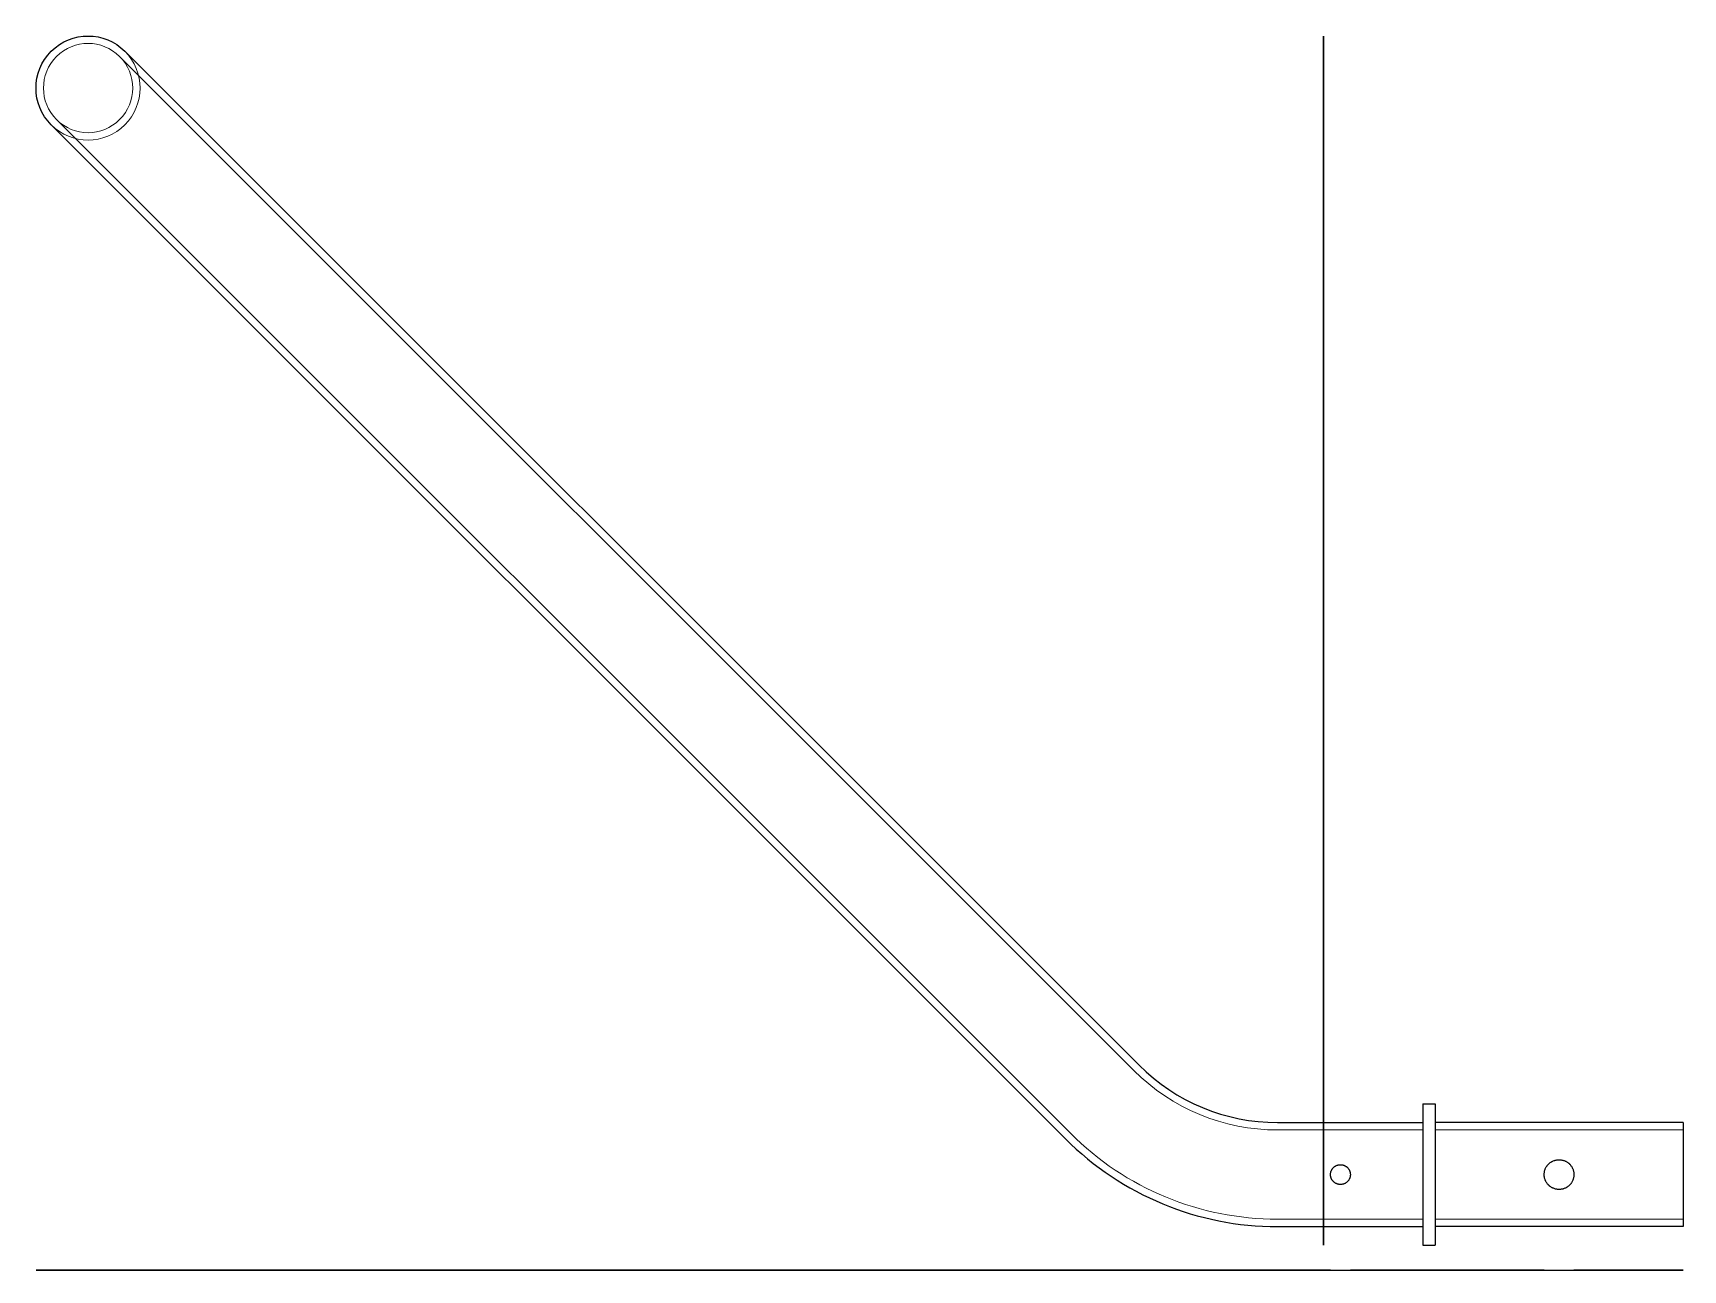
# Model space of a CAD drawing. Header units: millimetres. Extents: x -521 to 145, y 0 to 499.
import ezdxf
from ezdxf.lldxf.tags import DXFTag

# ---------------------------------------------------------------- set-up
doc = ezdxf.new("R2010")
doc.units = ezdxf.units.MM
for name, color, linetype, true_color in [('ORTHO$31', 7, 'Continuous', 0xffffff), ('ORTHO$32', 7, 'Continuous', 0xffffff), ('Top$28', 7, 'Continuous', 0xffffff)]:
    doc.layers.add(name, color=color, linetype=linetype, true_color=true_color)
tags = doc.linetypes.add('DASHED', pattern=[25.72, 12.86, -12.86]).pattern_tags.tags
tags[6:7] = [DXFTag(74, 4), DXFTag(75, 0), DXFTag(340, '0'), DXFTag(46, 0.0), DXFTag(50, 0.0), DXFTag(44, 0.0), DXFTag(45, 0.0)]
tags[4:5] = [DXFTag(74, 4), DXFTag(75, 0), DXFTag(340, '0'), DXFTag(46, 0.0), DXFTag(50, 0.0), DXFTag(44, 0.0), DXFTag(45, 0.0)]

msp = doc.modelspace()

# ---------------------------------------------------------------- linework, layer by layer
at = {"layer": 'ORTHO$31', "color": 53, "linetype": 'DASHED', "lineweight": 18}
for p, q in [((-485.68, 489.63), (-414.97, 418.92)), ((-414.97, 418.92), (-485.68, 489.63)), ((-485.68, 489.63), (-485.68, 489.63)), ((-483.56, 491.76), (-483.56, 491.76)), ((-513.26, 462.06), (-513.26, 462.06)), ((-511.13, 464.18), (-511.13, 464.18)), ((-440.42, 393.47), (-511.13, 464.18)), ((-511.13, 464.18), (-440.42, 393.47)), ((-188.69, 192.65), (-414.97, 418.92)), ((-214.15, 167.19), (-440.42, 393.47)), ((-76.56, 80.52), (-188.69, 192.65)), ((-102.02, 55.06), (-214.15, 167.19)), ((40, 56.5), (-18.58, 56.5)), ((145, 56.5), (45, 56.5)), ((2.81, 38.5), (2.81, 38.5)), ((2.81, 38.5), (2.81, 38.5)), ((2.81, 38.5), (2.81, 38.5)), ((2.81, 38.5), (2.81, 38.5)), ((10.81, 38.5), (10.81, 38.5)), ((10.81, 38.5), (10.81, 38.5)), ((10.81, 38.5), (10.81, 38.5)), ((10.81, 38.5), (10.81, 38.5)), ((89, 38.5), (89, 38.5)), ((89, 38.5), (89, 38.5)), ((89, 38.5), (89, 38.5)), ((89, 38.5), (89, 38.5)), ((101, 38.5), (101, 38.5)), ((101, 38.5), (101, 38.5)), ((101, 38.5), (101, 38.5)), ((101, 38.5), (101, 38.5)), ((40, 20.5), (-18.58, 20.5)), ((145, 20.5), (45, 20.5))]:
    msp.add_line(p, q, dxfattribs=at)
at = {"layer": 'ORTHO$31', "color": 30, "linetype": 'Continuous', "lineweight": 25}
for p, q in [((-483.56, 491.76), (-412.85, 421.04)), ((-412.85, 421.04), (-483.56, 491.76)), ((-513.26, 462.06), (-442.54, 391.35)), ((-442.54, 391.35), (-513.26, 462.06)), ((-412.85, 421.04), (-186.57, 194.77)), ((-442.54, 391.35), (-216.27, 165.07)), ((-186.57, 194.77), (-74.44, 82.64)), ((-216.27, 165.07), (-104.14, 52.94)), ((40, 67), (45, 67)), ((40, 67), (40, 10)), ((45, 67), (45, 10)), ((-18.58, 59.5), (40, 59.5)), ((145, 59.5), (45, 59.5)), ((145, 59.5), (145, 17.5)), ((-18.58, 17.5), (40, 17.5)), ((145, 17.5), (45, 17.5)), ((40, 10), (45, 10))]:
    msp.add_line(p, q, dxfattribs=at)
at = {"layer": 'ORTHO$31', "color": 30, "linetype": 'Continuous', "lineweight": 25, "extrusion": (0, 0, -1)}
msp.add_arc((498.41, 476.91), 21, 315, 135, dxfattribs=at)
at = {"layer": 'ORTHO$31', "color": 53, "linetype": 'DASHED', "lineweight": 18, "extrusion": (0, 0, -1)}
for centre, radius, start, end in [((498.41, 476.91), 18, 315, 135), ((498.41, 476.91), 21, 135, 315), ((498.41, 476.91), 18, 135, 315), ((18.58, 138.5), 82, 270, 315), ((18.58, 138.5), 118, 270, 315)]:
    msp.add_arc(centre, radius, start, end, dxfattribs=at)
at = {"layer": 'ORTHO$31', "color": 30, "linetype": 'Continuous', "lineweight": 25}
for radius in [79, 121]:
    msp.add_arc((-18.58, 138.5), radius, 225, 270, dxfattribs=at)
for points, knots in [([(2.81, 38.5), (2.81, 38.63), (2.82, 38.76), (2.84, 39.02), (2.88, 39.28), (2.95, 39.54), (2.99, 39.69), (3, 39.72), (3.02, 39.79), (3.04, 39.82), (3.07, 39.91), (3.09, 39.97), (3.17, 40.15), (3.28, 40.39), (3.41, 40.61), (3.52, 40.78), (3.58, 40.86), (3.64, 40.94), (3.68, 40.99), (3.7, 41.01), (3.8, 41.14), (3.98, 41.33), (4.27, 41.6), (4.48, 41.75), (4.64, 41.86), (4.7, 41.9), (4.81, 41.96), (4.87, 42), (5.04, 42.09), (5.28, 42.2), (5.52, 42.29), (5.71, 42.35), (5.77, 42.36), (5.87, 42.39), (5.9, 42.39), (5.96, 42.41), (6, 42.42), (6.16, 42.45), (6.42, 42.49), (6.68, 42.5), (6.94, 42.5), (7.07, 42.49), (7.24, 42.48), (7.27, 42.47), (7.33, 42.47), (7.43, 42.45), (7.53, 42.44), (7.72, 42.4), (7.97, 42.33), (8.22, 42.25), (8.37, 42.18), (8.4, 42.17), (8.46, 42.14), (8.49, 42.13), (8.58, 42.09), (8.64, 42.06), (8.81, 41.97), (9.04, 41.83), (9.25, 41.68), (9.4, 41.55), (9.47, 41.49), (9.54, 41.42), (9.59, 41.38), (9.62, 41.35), (9.73, 41.24), (9.82, 41.14), (9.99, 40.94), (10.14, 40.73), (10.27, 40.51), (10.35, 40.36), (10.37, 40.33), (10.4, 40.27), (10.41, 40.24), (10.45, 40.16), (10.48, 40.1), (10.56, 39.91), (10.64, 39.67), (10.71, 39.42), (10.75, 39.22), (10.76, 39.16), (10.78, 39.03), (10.79, 38.96), (10.81, 38.76), (10.81, 38.63), (10.81, 38.5)], [0, 0, 0, 0, 0.03125, 0.03125, 0.0625, 0.09375, 0.09375, 0.101563, 0.101563, 0.109375, 0.109375, 0.125, 0.125, 0.15625, 0.1875, 0.1875, 0.203125, 0.210937, 0.210937, 0.21875, 0.21875, 0.25, 0.28125, 0.3125, 0.3125, 0.328125, 0.328125, 0.34375, 0.34375, 0.375, 0.40625, 0.40625, 0.421875, 0.421875, 0.429688, 0.429688, 0.4375, 0.4375, 0.46875, 0.5, 0.5, 0.53125, 0.53125, 0.539062, 0.539062, 0.546875, 0.5625, 0.5625, 0.59375, 0.625, 0.625, 0.632812, 0.632812, 0.640625, 0.640625, 0.65625, 0.65625, 0.6875, 0.71875, 0.71875, 0.734375, 0.742187, 0.742187, 0.75, 0.75, 0.78125, 0.78125, 0.8125, 0.84375, 0.84375, 0.851562, 0.851562, 0.859375, 0.859375, 0.875, 0.875, 0.90625, 0.9375, 0.9375, 0.953125, 0.953125, 0.96875, 0.96875, 1, 1, 1, 1]), ([(89, 38.5), (89, 38.7), (89.01, 38.9), (89.05, 39.29), (89.11, 39.68), (89.2, 40.06), (89.27, 40.29), (89.29, 40.34), (89.32, 40.44), (89.34, 40.48), (89.39, 40.62), (89.42, 40.71), (89.54, 40.99), (89.62, 41.16), (89.8, 41.51), (89.9, 41.67), (90.07, 41.92), (90.12, 42), (90.21, 42.12), (90.24, 42.16), (90.3, 42.23), (90.33, 42.27), (90.49, 42.46), (90.62, 42.61), (90.9, 42.88), (91.04, 43.01), (91.34, 43.26), (91.5, 43.38), (91.7, 43.51), (91.74, 43.54), (91.83, 43.59), (91.95, 43.67), (92.08, 43.74), (92.34, 43.88), (92.51, 43.96), (92.87, 44.11), (93.06, 44.18), (93.34, 44.27), (93.44, 44.29), (93.58, 44.33), (93.63, 44.34), (93.73, 44.36), (93.77, 44.37), (94.02, 44.42), (94.41, 44.48), (94.8, 44.5), (95.19, 44.5), (95.39, 44.49), (95.78, 44.45), (95.98, 44.42), (96.37, 44.35), (96.75, 44.25), (97.12, 44.12), (97.34, 44.02), (97.39, 44), (97.48, 43.96), (97.52, 43.94), (97.66, 43.88), (97.75, 43.84), (98.01, 43.7), (98.17, 43.6), (98.5, 43.38), (98.65, 43.26), (98.88, 43.08), (98.95, 43.01), (99.06, 42.91), (99.1, 42.88), (99.17, 42.81), (99.21, 42.78), (99.38, 42.61), (99.51, 42.46), (99.76, 42.16), (99.87, 42.01), (100.09, 41.68), (100.19, 41.51), (100.31, 41.3), (100.33, 41.25), (100.38, 41.16), (100.44, 41.03), (100.5, 40.9), (100.61, 40.63), (100.68, 40.44), (100.79, 40.07), (100.84, 39.88), (100.9, 39.59), (100.92, 39.49), (100.94, 39.34), (100.95, 39.29), (100.96, 39.19), (100.97, 39.14), (100.99, 38.9), (101, 38.7), (101, 38.5)], [0, 0, 0, 0, 0.03125, 0.03125, 0.0625, 0.09375, 0.09375, 0.101562, 0.101562, 0.109375, 0.109375, 0.125, 0.125, 0.15625, 0.15625, 0.1875, 0.1875, 0.203125, 0.203125, 0.210938, 0.210938, 0.21875, 0.21875, 0.25, 0.25, 0.28125, 0.28125, 0.3125, 0.3125, 0.320313, 0.320313, 0.328125, 0.34375, 0.34375, 0.375, 0.375, 0.40625, 0.40625, 0.421875, 0.421875, 0.429688, 0.429688, 0.4375, 0.4375, 0.46875, 0.5, 0.5, 0.53125, 0.53125, 0.5625, 0.5625, 0.59375, 0.625, 0.625, 0.632813, 0.632813, 0.640625, 0.640625, 0.65625, 0.65625, 0.6875, 0.6875, 0.71875, 0.71875, 0.734375, 0.734375, 0.742188, 0.742188, 0.75, 0.75, 0.78125, 0.78125, 0.8125, 0.8125, 0.84375, 0.84375, 0.851563, 0.851563, 0.859375, 0.875, 0.875, 0.90625, 0.90625, 0.9375, 0.9375, 0.953125, 0.953125, 0.960938, 0.960938, 0.96875, 0.96875, 1, 1, 1, 1]), ([(10.81, 38.5), (10.81, 38.37), (10.81, 38.24), (10.78, 37.98), (10.74, 37.72), (10.68, 37.46), (10.63, 37.31), (10.62, 37.28), (10.6, 37.21), (10.59, 37.18), (10.56, 37.09), (10.53, 37.03), (10.46, 36.85), (10.34, 36.61), (10.21, 36.39), (10.1, 36.22), (10.05, 36.14), (9.99, 36.06), (9.95, 36.01), (9.92, 35.99), (9.82, 35.86), (9.64, 35.67), (9.36, 35.4), (9.15, 35.25), (8.98, 35.14), (8.93, 35.1), (8.81, 35.04), (8.76, 35), (8.58, 34.91), (8.35, 34.8), (8.1, 34.71), (7.92, 34.65), (7.85, 34.64), (7.76, 34.61), (7.72, 34.61), (7.66, 34.59), (7.63, 34.58), (7.47, 34.55), (7.21, 34.51), (6.95, 34.5), (6.68, 34.5), (6.55, 34.51), (6.39, 34.52), (6.36, 34.53), (6.29, 34.53), (6.19, 34.55), (6.1, 34.56), (5.9, 34.6), (5.65, 34.67), (5.4, 34.75), (5.25, 34.82), (5.22, 34.83), (5.16, 34.86), (5.13, 34.87), (5.04, 34.91), (4.98, 34.94), (4.81, 35.03), (4.59, 35.17), (4.38, 35.32), (4.23, 35.45), (4.15, 35.51), (4.08, 35.58), (4.03, 35.62), (4.01, 35.65), (3.89, 35.76), (3.8, 35.86), (3.64, 36.06), (3.48, 36.27), (3.35, 36.49), (3.27, 36.64), (3.26, 36.67), (3.23, 36.73), (3.21, 36.76), (3.17, 36.84), (3.14, 36.9), (3.07, 37.09), (2.98, 37.33), (2.92, 37.58), (2.88, 37.78), (2.87, 37.84), (2.85, 37.97), (2.84, 38.04), (2.82, 38.24), (2.81, 38.37), (2.81, 38.5)], [0, 0, 0, 0, 0.03125, 0.03125, 0.0625, 0.09375, 0.09375, 0.101562, 0.101562, 0.109375, 0.109375, 0.125, 0.125, 0.15625, 0.1875, 0.1875, 0.203125, 0.210937, 0.210937, 0.21875, 0.21875, 0.25, 0.28125, 0.3125, 0.3125, 0.328125, 0.328125, 0.34375, 0.34375, 0.375, 0.40625, 0.40625, 0.421875, 0.421875, 0.429687, 0.429687, 0.4375, 0.4375, 0.46875, 0.5, 0.5, 0.53125, 0.53125, 0.539062, 0.539062, 0.546875, 0.5625, 0.5625, 0.59375, 0.625, 0.625, 0.632812, 0.632812, 0.640625, 0.640625, 0.65625, 0.65625, 0.6875, 0.71875, 0.71875, 0.734375, 0.742187, 0.742187, 0.75, 0.75, 0.78125, 0.78125, 0.8125, 0.84375, 0.84375, 0.851562, 0.851562, 0.859375, 0.859375, 0.875, 0.875, 0.90625, 0.9375, 0.9375, 0.953125, 0.953125, 0.96875, 0.96875, 1, 1, 1, 1]), ([(101, 38.5), (101, 38.3), (100.99, 38.1), (100.95, 37.71), (100.89, 37.32), (100.8, 36.94), (100.73, 36.71), (100.71, 36.66), (100.68, 36.56), (100.66, 36.52), (100.61, 36.38), (100.58, 36.29), (100.46, 36.01), (100.38, 35.84), (100.2, 35.49), (100.1, 35.33), (99.93, 35.08), (99.88, 35), (99.79, 34.88), (99.76, 34.84), (99.7, 34.77), (99.67, 34.73), (99.51, 34.54), (99.38, 34.39), (99.1, 34.12), (98.96, 33.99), (98.66, 33.74), (98.5, 33.62), (98.3, 33.49), (98.26, 33.46), (98.17, 33.41), (98.05, 33.33), (97.92, 33.26), (97.66, 33.12), (97.49, 33.04), (97.13, 32.89), (96.94, 32.82), (96.66, 32.73), (96.56, 32.71), (96.42, 32.67), (96.37, 32.66), (96.27, 32.64), (96.23, 32.63), (95.98, 32.58), (95.59, 32.52), (95.2, 32.5), (94.81, 32.5), (94.61, 32.51), (94.22, 32.55), (94.02, 32.58), (93.63, 32.65), (93.25, 32.75), (92.88, 32.88), (92.66, 32.98), (92.61, 33), (92.52, 33.04), (92.48, 33.06), (92.34, 33.12), (92.25, 33.16), (91.99, 33.3), (91.83, 33.4), (91.5, 33.62), (91.35, 33.74), (91.12, 33.92), (91.05, 33.99), (90.94, 34.09), (90.9, 34.12), (90.83, 34.19), (90.79, 34.22), (90.62, 34.39), (90.49, 34.54), (90.24, 34.84), (90.13, 34.99), (89.91, 35.32), (89.81, 35.49), (89.69, 35.7), (89.67, 35.75), (89.62, 35.84), (89.56, 35.97), (89.5, 36.1), (89.39, 36.37), (89.32, 36.56), (89.21, 36.93), (89.16, 37.12), (89.1, 37.41), (89.08, 37.51), (89.06, 37.66), (89.05, 37.71), (89.04, 37.81), (89.03, 37.86), (89.01, 38.1), (89, 38.3), (89, 38.5)], [0, 0, 0, 0, 0.03125, 0.03125, 0.0625, 0.09375, 0.09375, 0.101562, 0.101562, 0.109375, 0.109375, 0.125, 0.125, 0.15625, 0.15625, 0.1875, 0.1875, 0.203125, 0.203125, 0.210937, 0.210937, 0.21875, 0.21875, 0.25, 0.25, 0.28125, 0.28125, 0.3125, 0.3125, 0.320312, 0.320312, 0.328125, 0.34375, 0.34375, 0.375, 0.375, 0.40625, 0.40625, 0.421875, 0.421875, 0.429687, 0.429687, 0.4375, 0.4375, 0.46875, 0.5, 0.5, 0.53125, 0.53125, 0.5625, 0.5625, 0.59375, 0.625, 0.625, 0.632812, 0.632812, 0.640625, 0.640625, 0.65625, 0.65625, 0.6875, 0.6875, 0.71875, 0.71875, 0.734375, 0.734375, 0.742187, 0.742187, 0.75, 0.75, 0.78125, 0.78125, 0.8125, 0.8125, 0.84375, 0.84375, 0.851562, 0.851562, 0.859375, 0.875, 0.875, 0.90625, 0.90625, 0.9375, 0.9375, 0.953125, 0.953125, 0.960937, 0.960937, 0.96875, 0.96875, 1, 1, 1, 1])]:
    msp.add_open_spline(points, degree=3, knots=knots, dxfattribs=at)
at = {"layer": 'ORTHO$32', "color": 30, "linetype": 'Continuous', "lineweight": 25}
for p, q in [((-519.41, 0, 100), (-519.41, 0, 900)), ((-477.41, 0, 900), (-477.41, 0, 100)), ((-201.42, 0, 979), (-427.7, 0, 979)), ((-427.7, 0, 21), (-201.42, 0, 21)), ((-201.42, 0, -21), (-427.7, 0, -21)), ((-427.7, 0, 1021), (-201.42, 0, 1021)), ((-89.29, 0, -21), (-201.42, 0, -21)), ((-89.29, 0, 979), (-201.42, 0, 979)), ((-201.42, 0, 1021), (-89.29, 0, 1021)), ((-201.42, 0, 21), (-89.29, 0, 21)), ((-89.29, 0, 21), (-18.58, 0, 21)), ((-18.58, 0, -21), (-89.29, 0, -21)), ((-18.58, 0, 979), (-89.29, 0, 979)), ((-89.29, 0, 1021), (-18.58, 0, 1021)), ((-18.58, 0, 21), (2.81, 0, 21)), ((2.81, 0, -21), (-18.58, 0, -21)), ((-18.58, 0, 1021), (2.81, 0, 1021)), ((2.81, 0, 979), (-18.58, 0, 979)), ((40, 0, -21), (10.81, 0, -21)), ((10.81, 0, 21), (40, 0, 21)), ((40, 0, 979), (10.81, 0, 979)), ((10.81, 0, 1021), (40, 0, 1021)), ((40, 0, 28.5), (40, 0, 0)), ((40, 0, 971.5), (40, 0, 1000)), ((40, 0, -28.5), (40, 0, 0)), ((40, 0, 1028.5), (40, 0, 1000)), ((45, 0, -28.5), (40, 0, -28.5)), ((45, 0, 971.5), (40, 0, 971.5)), ((40, 0, 28.5), (45, 0, 28.5)), ((40, 0, 1028.5), (45, 0, 1028.5)), ((45, 0, 28.5), (45, 0, 0)), ((45, 0, 971.5), (45, 0, 1000)), ((45, 0, -28.5), (45, 0, 0)), ((45, 0, 1028.5), (45, 0, 1000)), ((45, 0, 1021), (89, 0, 1021)), ((89, 0, 979), (45, 0, 979)), ((89, 0, -21), (45, 0, -21)), ((45, 0, 21), (89, 0, 21)), ((101, 0, 1021), (145, 0, 1021)), ((145, 0, 979), (101, 0, 979)), ((101, 0, 21), (145, 0, 21)), ((145, 0, -21), (101, 0, -21)), ((145, 0, -21), (145, 0, 0)), ((145, 0, 979), (145, 0, 1000)), ((145, 0, 1021), (145, 0, 1000)), ((145, 0, 21), (145, 0, 0))]:
    msp.add_line(p, q, dxfattribs=at)
at = {"layer": 'ORTHO$32', "color": 53, "linetype": 'DASHED', "lineweight": 18}
for p, q in [((-516.41, 0, 100), (-516.41, 0, 900)), ((-480.41, 0, 900), (-480.41, 0, 100)), ((-427.7, 0, 1018), (-201.42, 0, 1018)), ((-201.42, 0, -18), (-427.7, 0, -18)), ((-201.42, 0, 982), (-427.7, 0, 982)), ((-427.7, 0, 18), (-201.42, 0, 18)), ((-89.29, 0, -18), (-201.42, 0, -18)), ((-201.42, 0, 1018), (-89.29, 0, 1018)), ((-201.42, 0, 18), (-89.29, 0, 18)), ((-89.29, 0, 982), (-201.42, 0, 982)), ((-18.58, 0, 982), (-89.29, 0, 982)), ((-89.29, 0, 1018), (-18.58, 0, 1018)), ((-18.58, 0, -18), (-89.29, 0, -18)), ((-89.29, 0, 18), (-18.58, 0, 18)), ((-18.58, 0, 18), (2.81, 0, 18)), ((2.81, 0, 982), (-18.58, 0, 982)), ((2.81, 0, -18), (-18.58, 0, -18)), ((-18.58, 0, 1018), (2.81, 0, 1018)), ((2.81, 0, 979), (2.81, 0, 982)), ((2.81, 0, -18), (2.81, 0, -21)), ((2.81, 0, 21), (2.81, 0, 18)), ((2.81, 0, 1018), (2.81, 0, 1021)), ((10.81, 0, 1018), (40, 0, 1018)), ((40, 0, 982), (10.81, 0, 982)), ((10.81, 0, 18), (40, 0, 18)), ((40, 0, -18), (10.81, 0, -18)), ((10.81, 0, 979), (10.81, 0, 982)), ((10.81, 0, 1018), (10.81, 0, 1021)), ((10.81, 0, 21), (10.81, 0, 18)), ((10.81, 0, -18), (10.81, 0, -21)), ((89, 0, -18), (45, 0, -18)), ((45, 0, 18), (89, 0, 18)), ((45, 0, 1018), (89, 0, 1018)), ((89, 0, 982), (45, 0, 982)), ((89, 0, 979), (89, 0, 982)), ((89, 0, -21), (89, 0, -18)), ((89, 0, 1018), (89, 0, 1021)), ((89, 0, 18), (89, 0, 21)), ((101, 0, 18), (145, 0, 18)), ((145, 0, -18), (101, 0, -18)), ((145, 0, 982), (101, 0, 982)), ((101, 0, 1018), (145, 0, 1018)), ((101, 0, 1018), (101, 0, 1021)), ((101, 0, 979), (101, 0, 982)), ((101, 0, -21), (101, 0, -18)), ((101, 0, 18), (101, 0, 21))]:
    msp.add_line(p, q, dxfattribs=at)
at = {"layer": 'ORTHO$32', "color": 30, "linetype": 'Continuous', "lineweight": 25}
for points, knots in [([(-427.7, 0, -21), (-428.44, 0, -21), (-430.37, 0, -20.97), (-433.48, 0, -20.79), (-437.02, 0, -20.42), (-440.54, 0, -19.86), (-444.04, 0, -19.13), (-447.52, 0, -18.23), (-450.97, 0, -17.15), (-454.39, 0, -15.9), (-457.76, 0, -14.47), (-461.09, 0, -12.88), (-464.38, 0, -11.11), (-467.61, 0, -9.18), (-470.78, 0, -7.09), (-473.89, 0, -4.83), (-476.94, 0, -2.41), (-479.91, 0, 0.17), (-482.8, 0, 2.9), (-485.61, 0, 5.78), (-488.33, 0, 8.8), (-490.97, 0, 11.97), (-493.5, 0, 15.26), (-495.93, 0, 18.69), (-498.26, 0, 22.24), (-500.48, 0, 25.91), (-502.59, 0, 29.69), (-504.59, 0, 33.57), (-506.46, 0, 37.55), (-508.22, 0, 41.63), (-509.86, 0, 45.78), (-511.37, 0, 50.02), (-512.75, 0, 54.33), (-514.01, 0, 58.7), (-515.14, 0, 63.14), (-516.14, 0, 67.62), (-517.01, 0, 72.15), (-517.75, 0, 76.72), (-518.35, 0, 81.33), (-518.82, 0, 85.96), (-519.16, 0, 90.61), (-519.36, 0, 95.29), (-519.41, 0, 98.42), (-519.41, 0, 100)], [0, 0, 0, 0, 0.014689, 0.038111, 0.061534, 0.084975, 0.10845, 0.131976, 0.155566, 0.179235, 0.202994, 0.226853, 0.250819, 0.274898, 0.299093, 0.323404, 0.347829, 0.372364, 0.397003, 0.421739, 0.446564, 0.471466, 0.496437, 0.521466, 0.546543, 0.57166, 0.596807, 0.621977, 0.647163, 0.672359, 0.697561, 0.722762, 0.747962, 0.773158, 0.798348, 0.823531, 0.848709, 0.873881, 0.899047, 0.924209, 0.949368, 0.974526, 1, 1, 1, 1]), ([(-519.41, 0, 900), (-519.41, 0, 900.85), (-519.39, 0, 903.26), (-519.27, 0, 907.22), (-518.99, 0, 911.88), (-518.58, 0, 916.52), (-518.04, 0, 921.14), (-517.37, 0, 925.73), (-516.56, 0, 930.28), (-515.62, 0, 934.79), (-514.55, 0, 939.26), (-513.35, 0, 943.67), (-512.02, 0, 948.01), (-510.56, 0, 952.29), (-508.98, 0, 956.5), (-507.27, 0, 960.62), (-505.44, 0, 964.66), (-503.49, 0, 968.61), (-501.42, 0, 972.45), (-499.23, 0, 976.19), (-496.94, 0, 979.82), (-494.53, 0, 983.32), (-492.01, 0, 986.7), (-489.39, 0, 989.95), (-486.68, 0, 993.07), (-483.87, 0, 996.04), (-480.97, 0, 998.86), (-477.99, 0, 1001.52), (-474.92, 0, 1004.03), (-471.79, 0, 1006.38), (-468.59, 0, 1008.56), (-465.32, 0, 1010.57), (-462.01, 0, 1012.41), (-458.64, 0, 1014.07), (-455.23, 0, 1015.56), (-451.78, 0, 1016.87), (-448.3, 0, 1018), (-444.79, 0, 1018.95), (-441.26, 0, 1019.73), (-437.72, 0, 1020.32), (-434.17, 0, 1020.73), (-430.82, 0, 1020.96), (-428.67, 0, 1021), (-427.7, 0, 1021)], [0, 0, 0, 0, 0.013737, 0.038897, 0.064061, 0.089231, 0.114407, 0.139592, 0.164788, 0.189994, 0.215212, 0.240443, 0.265686, 0.290942, 0.316209, 0.341485, 0.366769, 0.392057, 0.417343, 0.442622, 0.467887, 0.493131, 0.518344, 0.543517, 0.56864, 0.593702, 0.618691, 0.643597, 0.668409, 0.693117, 0.717713, 0.742192, 0.76655, 0.790784, 0.814895, 0.838888, 0.862767, 0.886543, 0.910224, 0.933824, 0.957357, 0.980838, 1, 1, 1, 1]), ([(-427.7, 0, 979), (-428, 0, 979), (-429.06, 0, 978.98), (-430.87, 0, 978.86), (-433.14, 0, 978.52), (-435.38, 0, 978.01), (-437.6, 0, 977.33), (-439.78, 0, 976.49), (-441.93, 0, 975.5), (-444.04, 0, 974.35), (-446.12, 0, 973.06), (-448.16, 0, 971.62), (-450.17, 0, 970.04), (-452.13, 0, 968.31), (-454.06, 0, 966.44), (-455.94, 0, 964.43), (-457.77, 0, 962.28), (-459.55, 0, 960), (-461.27, 0, 957.58), (-462.93, 0, 955.04), (-464.52, 0, 952.37), (-466.04, 0, 949.58), (-467.48, 0, 946.68), (-468.84, 0, 943.67), (-470.11, 0, 940.56), (-471.29, 0, 937.35), (-472.38, 0, 934.06), (-473.37, 0, 930.68), (-474.26, 0, 927.23), (-475.04, 0, 923.72), (-475.71, 0, 920.15), (-476.28, 0, 916.53), (-476.73, 0, 912.87), (-477.07, 0, 909.18), (-477.3, 0, 905.47), (-477.39, 0, 902.41), (-477.41, 0, 900.58), (-477.41, 0, 900)], [0, 0, 0, 0, 0.013849, 0.048395, 0.082732, 0.116524, 0.149574, 0.181824, 0.213309, 0.244117, 0.274346, 0.304098, 0.333462, 0.362518, 0.391332, 0.41996, 0.448448, 0.476834, 0.505149, 0.533417, 0.561658, 0.589887, 0.618115, 0.64635, 0.674598, 0.702864, 0.731152, 0.759464, 0.787799, 0.816158, 0.844538, 0.872938, 0.901354, 0.929785, 0.958225, 0.986672, 1, 1, 1, 1]), ([(-477.41, 0, 100), (-477.41, 0, 99.37), (-477.39, 0, 97.5), (-477.29, 0, 94.38), (-477.06, 0, 90.67), (-476.72, 0, 86.98), (-476.26, 0, 83.33), (-475.69, 0, 79.71), (-475.01, 0, 76.14), (-474.22, 0, 72.63), (-473.33, 0, 69.19), (-472.34, 0, 65.82), (-471.25, 0, 62.53), (-470.07, 0, 59.33), (-468.79, 0, 56.23), (-467.44, 0, 53.23), (-466, 0, 50.34), (-464.48, 0, 47.56), (-462.89, 0, 44.91), (-461.24, 0, 42.38), (-459.53, 0, 39.98), (-457.77, 0, 37.71), (-455.95, 0, 35.59), (-454.1, 0, 33.6), (-452.2, 0, 31.76), (-450.27, 0, 30.05), (-448.32, 0, 28.5), (-446.33, 0, 27.08), (-444.32, 0, 25.81), (-442.29, 0, 24.69), (-440.24, 0, 23.71), (-438.16, 0, 22.87), (-436.05, 0, 22.18), (-433.92, 0, 21.64), (-431.75, 0, 21.26), (-429.67, 0, 21.04), (-428.31, 0, 21), (-427.7, 0, 21)], [0, 0, 0, 0, 0.014426, 0.042872, 0.071314, 0.099745, 0.128161, 0.15656, 0.184937, 0.213289, 0.241615, 0.269911, 0.298178, 0.326414, 0.35462, 0.382798, 0.410952, 0.439088, 0.467214, 0.495337, 0.523469, 0.551627, 0.579829, 0.608103, 0.636478, 0.664994, 0.693694, 0.722634, 0.751876, 0.781495, 0.811573, 0.8422, 0.873469, 0.90546, 0.938223, 0.971737, 1, 1, 1, 1]), ([(2.81, 0, 1021), (2.81, 0, 1021), (2.82, 0, 1021), (2.84, 0, 1020.99), (2.88, 0, 1020.99), (2.95, 0, 1020.97), (2.99, 0, 1020.97), (3, 0, 1020.96), (3.02, 0, 1020.96), (3.04, 0, 1020.96), (3.07, 0, 1020.95), (3.09, 0, 1020.95), (3.17, 0, 1020.93), (3.28, 0, 1020.92), (3.41, 0, 1020.89), (3.52, 0, 1020.88), (3.58, 0, 1020.87), (3.64, 0, 1020.86), (3.68, 0, 1020.85), (3.7, 0, 1020.85), (3.8, 0, 1020.83), (3.98, 0, 1020.81), (4.27, 0, 1020.77), (4.48, 0, 1020.75), (4.64, 0, 1020.73), (4.7, 0, 1020.72), (4.81, 0, 1020.71), (4.87, 0, 1020.71), (5.04, 0, 1020.69), (5.28, 0, 1020.67), (5.52, 0, 1020.66), (5.71, 0, 1020.64), (5.77, 0, 1020.64), (5.87, 0, 1020.64), (5.9, 0, 1020.64), (5.96, 0, 1020.63), (6, 0, 1020.63), (6.16, 0, 1020.63), (6.42, 0, 1020.62), (6.68, 0, 1020.62), (6.94, 0, 1020.62), (7.07, 0, 1020.62), (7.24, 0, 1020.62), (7.27, 0, 1020.62), (7.33, 0, 1020.62), (7.43, 0, 1020.62), (7.53, 0, 1020.63), (7.72, 0, 1020.64), (7.97, 0, 1020.65), (8.22, 0, 1020.66), (8.37, 0, 1020.67), (8.4, 0, 1020.68), (8.46, 0, 1020.68), (8.49, 0, 1020.68), (8.58, 0, 1020.69), (8.64, 0, 1020.7), (8.81, 0, 1020.71), (9.04, 0, 1020.73), (9.25, 0, 1020.76), (9.4, 0, 1020.78), (9.47, 0, 1020.79), (9.54, 0, 1020.8), (9.59, 0, 1020.8), (9.62, 0, 1020.81), (9.73, 0, 1020.82), (9.82, 0, 1020.83), (9.99, 0, 1020.86), (10.14, 0, 1020.88), (10.27, 0, 1020.9), (10.35, 0, 1020.92), (10.37, 0, 1020.92), (10.4, 0, 1020.92), (10.41, 0, 1020.93), (10.45, 0, 1020.93), (10.48, 0, 1020.94), (10.56, 0, 1020.95), (10.64, 0, 1020.97), (10.71, 0, 1020.98), (10.75, 0, 1020.99), (10.76, 0, 1020.99), (10.78, 0, 1020.99), (10.79, 0, 1020.99), (10.81, 0, 1021), (10.81, 0, 1021), (10.81, 0, 1021)], [0, 0, 0, 0, 0.031048, 0.031048, 0.062305, 0.093561, 0.093561, 0.101375, 0.101375, 0.10919, 0.10919, 0.124818, 0.124818, 0.156074, 0.187331, 0.187331, 0.202959, 0.210773, 0.210773, 0.218587, 0.218587, 0.249844, 0.2811, 0.312357, 0.312357, 0.327985, 0.327985, 0.343613, 0.343613, 0.37487, 0.406126, 0.406126, 0.421755, 0.421755, 0.429569, 0.429569, 0.437383, 0.437383, 0.468639, 0.499896, 0.499896, 0.531152, 0.531152, 0.538967, 0.538967, 0.546781, 0.562409, 0.562409, 0.593665, 0.624922, 0.624922, 0.632736, 0.632736, 0.64055, 0.64055, 0.656178, 0.656178, 0.687435, 0.718691, 0.718691, 0.73432, 0.742134, 0.742134, 0.749948, 0.749948, 0.781204, 0.781204, 0.812461, 0.843717, 0.843717, 0.851532, 0.851532, 0.859346, 0.859346, 0.874974, 0.874974, 0.90623, 0.937487, 0.937487, 0.953115, 0.953115, 0.968743, 0.968743, 1, 1, 1, 1]), ([(2.81, 0, 21), (2.81, 0, 21), (2.82, 0, 21), (2.84, 0, 20.99), (2.88, 0, 20.99), (2.95, 0, 20.97), (2.99, 0, 20.97), (3, 0, 20.96), (3.02, 0, 20.96), (3.04, 0, 20.96), (3.07, 0, 20.95), (3.09, 0, 20.95), (3.17, 0, 20.93), (3.28, 0, 20.92), (3.41, 0, 20.89), (3.52, 0, 20.88), (3.58, 0, 20.87), (3.64, 0, 20.86), (3.68, 0, 20.85), (3.7, 0, 20.85), (3.8, 0, 20.83), (3.98, 0, 20.81), (4.27, 0, 20.77), (4.48, 0, 20.75), (4.64, 0, 20.73), (4.7, 0, 20.72), (4.81, 0, 20.71), (4.87, 0, 20.71), (5.04, 0, 20.69), (5.28, 0, 20.67), (5.52, 0, 20.66), (5.71, 0, 20.64), (5.77, 0, 20.64), (5.87, 0, 20.64), (5.9, 0, 20.64), (5.96, 0, 20.63), (6, 0, 20.63), (6.16, 0, 20.63), (6.42, 0, 20.62), (6.68, 0, 20.62), (6.94, 0, 20.62), (7.07, 0, 20.62), (7.24, 0, 20.62), (7.27, 0, 20.62), (7.33, 0, 20.62), (7.43, 0, 20.62), (7.53, 0, 20.63), (7.72, 0, 20.64), (7.97, 0, 20.65), (8.22, 0, 20.66), (8.37, 0, 20.67), (8.4, 0, 20.68), (8.46, 0, 20.68), (8.49, 0, 20.68), (8.58, 0, 20.69), (8.64, 0, 20.7), (8.81, 0, 20.71), (9.04, 0, 20.73), (9.25, 0, 20.76), (9.4, 0, 20.78), (9.47, 0, 20.79), (9.54, 0, 20.8), (9.59, 0, 20.8), (9.62, 0, 20.81), (9.73, 0, 20.82), (9.82, 0, 20.83), (9.99, 0, 20.86), (10.14, 0, 20.88), (10.27, 0, 20.9), (10.35, 0, 20.92), (10.37, 0, 20.92), (10.4, 0, 20.92), (10.41, 0, 20.93), (10.45, 0, 20.93), (10.48, 0, 20.94), (10.56, 0, 20.95), (10.64, 0, 20.97), (10.71, 0, 20.98), (10.75, 0, 20.99), (10.76, 0, 20.99), (10.78, 0, 20.99), (10.79, 0, 20.99), (10.81, 0, 21), (10.81, 0, 21), (10.81, 0, 21)], [0, 0, 0, 0, 0.031071, 0.031071, 0.062327, 0.093582, 0.093582, 0.101396, 0.101396, 0.10921, 0.10921, 0.124838, 0.124838, 0.156094, 0.18735, 0.18735, 0.202978, 0.210791, 0.210791, 0.218605, 0.218605, 0.249861, 0.281117, 0.312373, 0.312373, 0.328001, 0.328001, 0.343629, 0.343629, 0.374884, 0.40614, 0.40614, 0.421768, 0.421768, 0.429582, 0.429582, 0.437396, 0.437396, 0.468652, 0.499907, 0.499907, 0.531163, 0.531163, 0.538977, 0.538977, 0.546791, 0.562419, 0.562419, 0.593675, 0.624931, 0.624931, 0.632745, 0.632745, 0.640558, 0.640558, 0.656186, 0.656186, 0.687442, 0.718698, 0.718698, 0.734326, 0.74214, 0.74214, 0.749954, 0.749954, 0.78121, 0.78121, 0.812465, 0.843721, 0.843721, 0.851535, 0.851535, 0.859349, 0.859349, 0.874977, 0.874977, 0.906233, 0.937488, 0.937488, 0.953116, 0.953116, 0.968744, 0.968744, 1, 1, 1, 1]), ([(2.81, 0, 979), (2.81, 0, 979), (2.82, 0, 979), (2.84, 0, 979.01), (2.88, 0, 979.01), (2.95, 0, 979.03), (2.99, 0, 979.03), (3, 0, 979.04), (3.02, 0, 979.04), (3.04, 0, 979.04), (3.07, 0, 979.05), (3.09, 0, 979.05), (3.17, 0, 979.06), (3.28, 0, 979.08), (3.41, 0, 979.11), (3.52, 0, 979.12), (3.58, 0, 979.13), (3.64, 0, 979.14), (3.68, 0, 979.15), (3.7, 0, 979.15), (3.8, 0, 979.17), (3.98, 0, 979.19), (4.27, 0, 979.23), (4.48, 0, 979.25), (4.64, 0, 979.27), (4.7, 0, 979.28), (4.81, 0, 979.29), (4.87, 0, 979.29), (5.04, 0, 979.31), (5.28, 0, 979.33), (5.52, 0, 979.34), (5.71, 0, 979.35), (5.77, 0, 979.36), (5.87, 0, 979.36), (5.9, 0, 979.36), (5.96, 0, 979.37), (6, 0, 979.37), (6.16, 0, 979.37), (6.42, 0, 979.38), (6.68, 0, 979.38), (6.94, 0, 979.38), (7.07, 0, 979.38), (7.24, 0, 979.38), (7.27, 0, 979.38), (7.33, 0, 979.38), (7.43, 0, 979.38), (7.53, 0, 979.37), (7.72, 0, 979.36), (7.97, 0, 979.35), (8.22, 0, 979.34), (8.37, 0, 979.33), (8.4, 0, 979.32), (8.46, 0, 979.32), (8.49, 0, 979.32), (8.58, 0, 979.31), (8.64, 0, 979.3), (8.81, 0, 979.29), (9.04, 0, 979.27), (9.25, 0, 979.24), (9.4, 0, 979.22), (9.47, 0, 979.21), (9.54, 0, 979.2), (9.59, 0, 979.2), (9.62, 0, 979.19), (9.73, 0, 979.18), (9.82, 0, 979.17), (9.99, 0, 979.14), (10.14, 0, 979.12), (10.27, 0, 979.1), (10.35, 0, 979.08), (10.37, 0, 979.08), (10.4, 0, 979.07), (10.41, 0, 979.07), (10.45, 0, 979.07), (10.48, 0, 979.06), (10.56, 0, 979.05), (10.64, 0, 979.03), (10.71, 0, 979.02), (10.75, 0, 979.01), (10.76, 0, 979.01), (10.78, 0, 979.01), (10.79, 0, 979), (10.81, 0, 979), (10.81, 0, 979), (10.81, 0, 979)], [0, 0, 0, 0, 0.031136, 0.031136, 0.06239, 0.093644, 0.093644, 0.101457, 0.101457, 0.109271, 0.109271, 0.124897, 0.124897, 0.156151, 0.187405, 0.187405, 0.203032, 0.210845, 0.210845, 0.218658, 0.218658, 0.249912, 0.281166, 0.312419, 0.312419, 0.328046, 0.328046, 0.343673, 0.343673, 0.374927, 0.40618, 0.40618, 0.421807, 0.421807, 0.429621, 0.429621, 0.437434, 0.437434, 0.468688, 0.499941, 0.499941, 0.531195, 0.531195, 0.539008, 0.539008, 0.546822, 0.562449, 0.562449, 0.593702, 0.624956, 0.624956, 0.632769, 0.632769, 0.640583, 0.640583, 0.65621, 0.65621, 0.687463, 0.718717, 0.718717, 0.734344, 0.742157, 0.742157, 0.749971, 0.749971, 0.781224, 0.781224, 0.812478, 0.843732, 0.843732, 0.851545, 0.851545, 0.859359, 0.859359, 0.874985, 0.874985, 0.906239, 0.937493, 0.937493, 0.95312, 0.95312, 0.968746, 0.968746, 1, 1, 1, 1]), ([(2.81, 0, -21), (2.81, 0, -21), (2.82, 0, -21), (2.84, 0, -20.99), (2.88, 0, -20.99), (2.95, 0, -20.97), (2.99, 0, -20.97), (3, 0, -20.96), (3.02, 0, -20.96), (3.04, 0, -20.96), (3.07, 0, -20.95), (3.09, 0, -20.95), (3.17, 0, -20.94), (3.28, 0, -20.92), (3.41, 0, -20.89), (3.52, 0, -20.88), (3.58, 0, -20.87), (3.64, 0, -20.86), (3.68, 0, -20.85), (3.7, 0, -20.85), (3.8, 0, -20.83), (3.98, 0, -20.81), (4.27, 0, -20.77), (4.48, 0, -20.75), (4.64, 0, -20.73), (4.7, 0, -20.72), (4.81, 0, -20.71), (4.87, 0, -20.71), (5.04, 0, -20.69), (5.28, 0, -20.67), (5.52, 0, -20.66), (5.71, 0, -20.65), (5.77, 0, -20.64), (5.87, 0, -20.64), (5.9, 0, -20.64), (5.96, 0, -20.63), (6, 0, -20.63), (6.16, 0, -20.63), (6.42, 0, -20.62), (6.68, 0, -20.62), (6.94, 0, -20.62), (7.07, 0, -20.62), (7.24, 0, -20.62), (7.27, 0, -20.62), (7.33, 0, -20.62), (7.43, 0, -20.62), (7.53, 0, -20.63), (7.72, 0, -20.64), (7.97, 0, -20.65), (8.22, 0, -20.66), (8.37, 0, -20.67), (8.4, 0, -20.68), (8.46, 0, -20.68), (8.49, 0, -20.68), (8.58, 0, -20.69), (8.64, 0, -20.7), (8.81, 0, -20.71), (9.04, 0, -20.73), (9.25, 0, -20.76), (9.4, 0, -20.78), (9.47, 0, -20.79), (9.54, 0, -20.8), (9.59, 0, -20.8), (9.62, 0, -20.81), (9.73, 0, -20.82), (9.82, 0, -20.83), (9.99, 0, -20.86), (10.14, 0, -20.88), (10.27, 0, -20.9), (10.35, 0, -20.92), (10.37, 0, -20.92), (10.4, 0, -20.93), (10.41, 0, -20.93), (10.45, 0, -20.93), (10.48, 0, -20.94), (10.56, 0, -20.95), (10.64, 0, -20.97), (10.71, 0, -20.98), (10.75, 0, -20.99), (10.76, 0, -20.99), (10.78, 0, -20.99), (10.79, 0, -21), (10.81, 0, -21), (10.81, 0, -21), (10.81, 0, -21)], [0, 0, 0, 0, 0.031155, 0.031155, 0.062408, 0.093662, 0.093662, 0.101475, 0.101475, 0.109288, 0.109288, 0.124915, 0.124915, 0.156168, 0.187421, 0.187421, 0.203047, 0.21086, 0.21086, 0.218674, 0.218674, 0.249927, 0.28118, 0.312433, 0.312433, 0.328059, 0.328059, 0.343686, 0.343686, 0.374939, 0.406192, 0.406192, 0.421819, 0.421819, 0.429632, 0.429632, 0.437445, 0.437445, 0.468698, 0.499951, 0.499951, 0.531204, 0.531204, 0.539018, 0.539018, 0.546831, 0.562457, 0.562457, 0.59371, 0.624963, 0.624963, 0.632777, 0.632777, 0.64059, 0.64059, 0.656216, 0.656216, 0.687469, 0.718723, 0.718723, 0.734349, 0.742162, 0.742162, 0.749976, 0.749976, 0.781229, 0.781229, 0.812482, 0.843735, 0.843735, 0.851548, 0.851548, 0.859361, 0.859361, 0.874988, 0.874988, 0.906241, 0.937494, 0.937494, 0.95312, 0.95312, 0.968747, 0.968747, 1, 1, 1, 1]), ([(89, 0, -21), (89, 0, -21), (89.01, 0, -21), (89.05, 0, -20.99), (89.11, 0, -20.97), (89.2, 0, -20.94), (89.27, 0, -20.92), (89.29, 0, -20.92), (89.32, 0, -20.91), (89.34, 0, -20.91), (89.39, 0, -20.89), (89.42, 0, -20.88), (89.54, 0, -20.85), (89.62, 0, -20.83), (89.8, 0, -20.78), (89.9, 0, -20.76), (90.07, 0, -20.72), (90.12, 0, -20.71), (90.21, 0, -20.69), (90.24, 0, -20.68), (90.3, 0, -20.67), (90.33, 0, -20.66), (90.49, 0, -20.62), (90.62, 0, -20.6), (90.9, 0, -20.54), (91.04, 0, -20.51), (91.34, 0, -20.45), (91.5, 0, -20.43), (91.7, 0, -20.39), (91.74, 0, -20.39), (91.83, 0, -20.37), (91.95, 0, -20.35), (92.08, 0, -20.34), (92.34, 0, -20.3), (92.51, 0, -20.28), (92.87, 0, -20.24), (93.06, 0, -20.22), (93.34, 0, -20.19), (93.44, 0, -20.19), (93.58, 0, -20.17), (93.63, 0, -20.17), (93.73, 0, -20.16), (93.77, 0, -20.16), (94.02, 0, -20.15), (94.41, 0, -20.13), (94.8, 0, -20.12), (95.19, 0, -20.12), (95.39, 0, -20.13), (95.78, 0, -20.14), (95.98, 0, -20.15), (96.37, 0, -20.17), (96.75, 0, -20.2), (97.12, 0, -20.23), (97.34, 0, -20.26), (97.39, 0, -20.27), (97.48, 0, -20.28), (97.52, 0, -20.28), (97.66, 0, -20.3), (97.75, 0, -20.31), (98.01, 0, -20.35), (98.17, 0, -20.37), (98.5, 0, -20.43), (98.65, 0, -20.45), (98.88, 0, -20.5), (98.95, 0, -20.51), (99.06, 0, -20.53), (99.1, 0, -20.54), (99.17, 0, -20.55), (99.21, 0, -20.56), (99.38, 0, -20.6), (99.51, 0, -20.62), (99.76, 0, -20.68), (99.87, 0, -20.71), (100.09, 0, -20.76), (100.19, 0, -20.78), (100.31, 0, -20.81), (100.33, 0, -20.82), (100.38, 0, -20.83), (100.44, 0, -20.85), (100.5, 0, -20.86), (100.61, 0, -20.89), (100.68, 0, -20.91), (100.79, 0, -20.94), (100.84, 0, -20.96), (100.9, 0, -20.97), (100.92, 0, -20.98), (100.94, 0, -20.98), (100.95, 0, -20.99), (100.96, 0, -20.99), (100.97, 0, -20.99), (100.99, 0, -21), (101, 0, -21), (101, 0, -21)], [0, 0, 0, 0, 0.031189, 0.031189, 0.062441, 0.093693, 0.093693, 0.101506, 0.101506, 0.109319, 0.109319, 0.124945, 0.124945, 0.156197, 0.156197, 0.187449, 0.187449, 0.203075, 0.203075, 0.210888, 0.210888, 0.218701, 0.218701, 0.249953, 0.249953, 0.281205, 0.281205, 0.312457, 0.312457, 0.32027, 0.32027, 0.328083, 0.343709, 0.343709, 0.374961, 0.374961, 0.406213, 0.406213, 0.421839, 0.421839, 0.429652, 0.429652, 0.437465, 0.437465, 0.468717, 0.499969, 0.499969, 0.531221, 0.531221, 0.562473, 0.562473, 0.593725, 0.624977, 0.624977, 0.63279, 0.63279, 0.640602, 0.640602, 0.656228, 0.656228, 0.68748, 0.68748, 0.718732, 0.718732, 0.734358, 0.734358, 0.742171, 0.742171, 0.749984, 0.749984, 0.781236, 0.781236, 0.812488, 0.812488, 0.84374, 0.84374, 0.851553, 0.851553, 0.859366, 0.874992, 0.874992, 0.906244, 0.906244, 0.937496, 0.937496, 0.953122, 0.953122, 0.960935, 0.960935, 0.968748, 0.968748, 1, 1, 1, 1]), ([(89, 0, 979), (89, 0, 979), (89.01, 0, 979), (89.05, 0, 979.01), (89.11, 0, 979.03), (89.2, 0, 979.06), (89.27, 0, 979.08), (89.29, 0, 979.08), (89.32, 0, 979.09), (89.34, 0, 979.09), (89.39, 0, 979.11), (89.42, 0, 979.12), (89.54, 0, 979.15), (89.62, 0, 979.17), (89.8, 0, 979.22), (89.9, 0, 979.24), (90.07, 0, 979.28), (90.12, 0, 979.29), (90.21, 0, 979.31), (90.24, 0, 979.32), (90.3, 0, 979.33), (90.33, 0, 979.34), (90.49, 0, 979.38), (90.62, 0, 979.4), (90.9, 0, 979.46), (91.04, 0, 979.49), (91.34, 0, 979.55), (91.5, 0, 979.57), (91.7, 0, 979.61), (91.74, 0, 979.61), (91.83, 0, 979.63), (91.95, 0, 979.65), (92.08, 0, 979.66), (92.34, 0, 979.7), (92.51, 0, 979.72), (92.87, 0, 979.76), (93.06, 0, 979.78), (93.34, 0, 979.81), (93.44, 0, 979.81), (93.58, 0, 979.83), (93.63, 0, 979.83), (93.73, 0, 979.84), (93.77, 0, 979.84), (94.02, 0, 979.85), (94.41, 0, 979.87), (94.8, 0, 979.88), (95.19, 0, 979.88), (95.39, 0, 979.87), (95.78, 0, 979.86), (95.98, 0, 979.85), (96.37, 0, 979.83), (96.75, 0, 979.8), (97.12, 0, 979.77), (97.34, 0, 979.74), (97.39, 0, 979.73), (97.48, 0, 979.72), (97.52, 0, 979.72), (97.66, 0, 979.7), (97.75, 0, 979.69), (98.01, 0, 979.65), (98.17, 0, 979.63), (98.5, 0, 979.57), (98.65, 0, 979.55), (98.88, 0, 979.5), (98.95, 0, 979.49), (99.06, 0, 979.47), (99.1, 0, 979.46), (99.17, 0, 979.45), (99.21, 0, 979.44), (99.38, 0, 979.4), (99.51, 0, 979.38), (99.76, 0, 979.32), (99.87, 0, 979.29), (100.09, 0, 979.24), (100.19, 0, 979.22), (100.31, 0, 979.19), (100.33, 0, 979.18), (100.38, 0, 979.17), (100.44, 0, 979.15), (100.5, 0, 979.14), (100.61, 0, 979.11), (100.68, 0, 979.09), (100.79, 0, 979.06), (100.84, 0, 979.04), (100.9, 0, 979.03), (100.92, 0, 979.02), (100.94, 0, 979.02), (100.95, 0, 979.01), (100.96, 0, 979.01), (100.97, 0, 979.01), (100.99, 0, 979), (101, 0, 979), (101, 0, 979)], [0, 0, 0, 0, 0.031178, 0.031178, 0.062431, 0.093683, 0.093683, 0.101496, 0.101496, 0.109309, 0.109309, 0.124935, 0.124935, 0.156188, 0.156188, 0.18744, 0.18744, 0.203066, 0.203066, 0.210879, 0.210879, 0.218692, 0.218692, 0.249945, 0.249945, 0.281197, 0.281197, 0.312449, 0.312449, 0.320262, 0.320262, 0.328075, 0.343702, 0.343702, 0.374954, 0.374954, 0.406206, 0.406206, 0.421832, 0.421832, 0.429645, 0.429645, 0.437458, 0.437458, 0.468711, 0.499963, 0.499963, 0.531215, 0.531215, 0.562468, 0.562468, 0.59372, 0.624972, 0.624972, 0.632785, 0.632785, 0.640598, 0.640598, 0.656225, 0.656225, 0.687477, 0.687477, 0.718729, 0.718729, 0.734355, 0.734355, 0.742168, 0.742168, 0.749982, 0.749982, 0.781234, 0.781234, 0.812486, 0.812486, 0.843738, 0.843738, 0.851552, 0.851552, 0.859365, 0.874991, 0.874991, 0.906243, 0.906243, 0.937495, 0.937495, 0.953122, 0.953122, 0.960935, 0.960935, 0.968748, 0.968748, 1, 1, 1, 1]), ([(89, 0, 1021), (89, 0, 1021), (89.01, 0, 1021), (89.05, 0, 1020.99), (89.11, 0, 1020.97), (89.2, 0, 1020.94), (89.27, 0, 1020.92), (89.29, 0, 1020.92), (89.32, 0, 1020.91), (89.34, 0, 1020.91), (89.39, 0, 1020.89), (89.42, 0, 1020.88), (89.54, 0, 1020.85), (89.62, 0, 1020.83), (89.8, 0, 1020.78), (89.9, 0, 1020.76), (90.07, 0, 1020.72), (90.12, 0, 1020.71), (90.21, 0, 1020.69), (90.24, 0, 1020.68), (90.3, 0, 1020.67), (90.33, 0, 1020.66), (90.49, 0, 1020.62), (90.62, 0, 1020.6), (90.9, 0, 1020.54), (91.04, 0, 1020.51), (91.34, 0, 1020.45), (91.5, 0, 1020.43), (91.7, 0, 1020.39), (91.74, 0, 1020.39), (91.83, 0, 1020.37), (91.95, 0, 1020.35), (92.08, 0, 1020.34), (92.34, 0, 1020.3), (92.51, 0, 1020.28), (92.87, 0, 1020.24), (93.06, 0, 1020.22), (93.34, 0, 1020.19), (93.44, 0, 1020.18), (93.58, 0, 1020.17), (93.63, 0, 1020.17), (93.73, 0, 1020.16), (93.77, 0, 1020.16), (94.02, 0, 1020.15), (94.41, 0, 1020.13), (94.8, 0, 1020.12), (95.19, 0, 1020.12), (95.39, 0, 1020.13), (95.78, 0, 1020.14), (95.98, 0, 1020.15), (96.37, 0, 1020.17), (96.75, 0, 1020.2), (97.12, 0, 1020.23), (97.34, 0, 1020.26), (97.39, 0, 1020.27), (97.48, 0, 1020.28), (97.52, 0, 1020.28), (97.66, 0, 1020.3), (97.75, 0, 1020.31), (98.01, 0, 1020.35), (98.17, 0, 1020.37), (98.5, 0, 1020.43), (98.65, 0, 1020.45), (98.88, 0, 1020.49), (98.95, 0, 1020.51), (99.06, 0, 1020.53), (99.1, 0, 1020.54), (99.17, 0, 1020.55), (99.21, 0, 1020.56), (99.38, 0, 1020.59), (99.51, 0, 1020.62), (99.76, 0, 1020.68), (99.87, 0, 1020.71), (100.09, 0, 1020.76), (100.19, 0, 1020.78), (100.31, 0, 1020.81), (100.33, 0, 1020.82), (100.38, 0, 1020.83), (100.44, 0, 1020.85), (100.5, 0, 1020.86), (100.61, 0, 1020.89), (100.68, 0, 1020.91), (100.79, 0, 1020.94), (100.84, 0, 1020.96), (100.9, 0, 1020.97), (100.92, 0, 1020.98), (100.94, 0, 1020.98), (100.95, 0, 1020.98), (100.96, 0, 1020.99), (100.97, 0, 1020.99), (100.99, 0, 1021), (101, 0, 1021), (101, 0, 1021)], [0, 0, 0, 0, 0.031071, 0.031071, 0.062332, 0.093594, 0.093594, 0.101409, 0.101409, 0.109225, 0.109225, 0.124855, 0.124855, 0.156117, 0.156117, 0.187379, 0.187379, 0.203009, 0.203009, 0.210825, 0.210825, 0.21864, 0.21864, 0.249902, 0.249902, 0.281163, 0.281163, 0.312425, 0.312425, 0.32024, 0.32024, 0.328056, 0.343686, 0.343686, 0.374948, 0.374948, 0.40621, 0.40621, 0.42184, 0.42184, 0.429656, 0.429656, 0.437471, 0.437471, 0.468733, 0.499994, 0.499994, 0.531256, 0.531256, 0.562517, 0.562517, 0.593779, 0.62504, 0.62504, 0.632856, 0.632856, 0.640671, 0.640671, 0.656302, 0.656302, 0.687564, 0.687564, 0.718825, 0.718825, 0.734456, 0.734456, 0.742271, 0.742271, 0.750087, 0.750087, 0.781348, 0.781348, 0.81261, 0.81261, 0.843871, 0.843871, 0.851687, 0.851687, 0.859502, 0.875133, 0.875133, 0.906395, 0.906395, 0.937656, 0.937656, 0.953287, 0.953287, 0.961102, 0.961102, 0.968918, 0.968918, 1, 1, 1, 1]), ([(89, 0, 21), (89, 0, 21), (89.01, 0, 21), (89.05, 0, 20.99), (89.11, 0, 20.97), (89.2, 0, 20.94), (89.27, 0, 20.92), (89.29, 0, 20.92), (89.32, 0, 20.91), (89.34, 0, 20.91), (89.39, 0, 20.89), (89.42, 0, 20.88), (89.54, 0, 20.85), (89.62, 0, 20.83), (89.8, 0, 20.78), (89.9, 0, 20.76), (90.07, 0, 20.72), (90.12, 0, 20.71), (90.21, 0, 20.69), (90.24, 0, 20.68), (90.3, 0, 20.67), (90.33, 0, 20.66), (90.49, 0, 20.62), (90.62, 0, 20.6), (90.9, 0, 20.54), (91.04, 0, 20.51), (91.34, 0, 20.45), (91.5, 0, 20.43), (91.7, 0, 20.39), (91.74, 0, 20.39), (91.83, 0, 20.37), (91.95, 0, 20.35), (92.08, 0, 20.34), (92.34, 0, 20.3), (92.51, 0, 20.28), (92.87, 0, 20.24), (93.06, 0, 20.22), (93.34, 0, 20.19), (93.44, 0, 20.18), (93.58, 0, 20.17), (93.63, 0, 20.17), (93.73, 0, 20.16), (93.77, 0, 20.16), (94.02, 0, 20.15), (94.41, 0, 20.13), (94.8, 0, 20.12), (95.19, 0, 20.12), (95.39, 0, 20.13), (95.78, 0, 20.14), (95.98, 0, 20.15), (96.37, 0, 20.17), (96.75, 0, 20.2), (97.12, 0, 20.23), (97.34, 0, 20.26), (97.39, 0, 20.27), (97.48, 0, 20.28), (97.52, 0, 20.28), (97.66, 0, 20.3), (97.75, 0, 20.31), (98.01, 0, 20.35), (98.17, 0, 20.37), (98.5, 0, 20.43), (98.65, 0, 20.45), (98.88, 0, 20.49), (98.95, 0, 20.51), (99.06, 0, 20.53), (99.1, 0, 20.54), (99.17, 0, 20.55), (99.21, 0, 20.56), (99.38, 0, 20.59), (99.51, 0, 20.62), (99.76, 0, 20.68), (99.87, 0, 20.71), (100.09, 0, 20.76), (100.19, 0, 20.78), (100.31, 0, 20.81), (100.33, 0, 20.82), (100.38, 0, 20.83), (100.44, 0, 20.85), (100.5, 0, 20.86), (100.61, 0, 20.89), (100.68, 0, 20.91), (100.79, 0, 20.94), (100.84, 0, 20.96), (100.9, 0, 20.97), (100.92, 0, 20.98), (100.94, 0, 20.98), (100.95, 0, 20.98), (100.96, 0, 20.99), (100.97, 0, 20.99), (100.99, 0, 21), (101, 0, 21), (101, 0, 21)], [0, 0, 0, 0, 0.031085, 0.031085, 0.062346, 0.093607, 0.093607, 0.101423, 0.101423, 0.109238, 0.109238, 0.124868, 0.124868, 0.15613, 0.15613, 0.187391, 0.187391, 0.203021, 0.203021, 0.210836, 0.210836, 0.218652, 0.218652, 0.249913, 0.249913, 0.281174, 0.281174, 0.312435, 0.312435, 0.32025, 0.32025, 0.328066, 0.343696, 0.343696, 0.374957, 0.374957, 0.406218, 0.406218, 0.421849, 0.421849, 0.429664, 0.429664, 0.43748, 0.43748, 0.468741, 0.500002, 0.500002, 0.531263, 0.531263, 0.562524, 0.562524, 0.593785, 0.625046, 0.625046, 0.632862, 0.632862, 0.640677, 0.640677, 0.656307, 0.656307, 0.687568, 0.687568, 0.71883, 0.71883, 0.73446, 0.73446, 0.742275, 0.742275, 0.750091, 0.750091, 0.781352, 0.781352, 0.812613, 0.812613, 0.843874, 0.843874, 0.851689, 0.851689, 0.859505, 0.875135, 0.875135, 0.906396, 0.906396, 0.937657, 0.937657, 0.953288, 0.953288, 0.961103, 0.961103, 0.968918, 0.968918, 1, 1, 1, 1])]:
    msp.add_open_spline(points, degree=3, knots=knots, dxfattribs=at)
at = {"layer": 'ORTHO$32', "color": 53, "linetype": 'DASHED', "lineweight": 18}
for points, knots in [([(-516.41, 0, 900), (-516.41, 0, 900.83), (-516.39, 0, 903.2), (-516.27, 0, 907.11), (-516, 0, 911.7), (-515.59, 0, 916.28), (-515.06, 0, 920.84), (-514.39, 0, 925.37), (-513.59, 0, 929.85), (-512.66, 0, 934.3), (-511.59, 0, 938.7), (-510.41, 0, 943.04), (-509.09, 0, 947.32), (-507.65, 0, 951.53), (-506.08, 0, 955.67), (-504.39, 0, 959.72), (-502.58, 0, 963.69), (-500.65, 0, 967.56), (-498.61, 0, 971.33), (-496.45, 0, 974.99), (-494.18, 0, 978.54), (-491.8, 0, 981.97), (-489.32, 0, 985.27), (-486.74, 0, 988.45), (-484.07, 0, 991.48), (-481.3, 0, 994.37), (-478.44, 0, 997.11), (-475.5, 0, 999.7), (-472.49, 0, 1002.12), (-469.41, 0, 1004.39), (-466.26, 0, 1006.49), (-463.05, 0, 1008.42), (-459.79, 0, 1010.18), (-456.48, 0, 1011.76), (-453.13, 0, 1013.17), (-449.74, 0, 1014.4), (-446.33, 0, 1015.45), (-442.89, 0, 1016.32), (-439.43, 0, 1017.01), (-435.96, 0, 1017.53), (-432.48, 0, 1017.86), (-429.72, 0, 1017.98), (-428.13, 0, 1018), (-427.7, 0, 1018)], [0, 0, 0, 0, 0.013794, 0.039192, 0.064593, 0.09, 0.115413, 0.140833, 0.166263, 0.191702, 0.217153, 0.242614, 0.268088, 0.293572, 0.319068, 0.344572, 0.370083, 0.395598, 0.421112, 0.44662, 0.472115, 0.497592, 0.523041, 0.548454, 0.573821, 0.599132, 0.624375, 0.649542, 0.67462, 0.699601, 0.724478, 0.749244, 0.773895, 0.798429, 0.822848, 0.847155, 0.871355, 0.895458, 0.919474, 0.943416, 0.967298, 0.991136, 1, 1, 1, 1]), ([(-427.7, 0, -18), (-428.41, 0, -18), (-430.28, 0, -17.97), (-433.31, 0, -17.8), (-436.77, 0, -17.42), (-440.22, 0, -16.87), (-443.65, 0, -16.14), (-447.05, 0, -15.24), (-450.43, 0, -14.16), (-453.77, 0, -12.91), (-457.07, 0, -11.49), (-460.33, 0, -9.9), (-463.54, 0, -8.14), (-466.69, 0, -6.21), (-469.79, 0, -4.12), (-472.83, 0, -1.86), (-475.8, 0, 0.55), (-478.69, 0, 3.12), (-481.51, 0, 5.85), (-484.24, 0, 8.72), (-486.89, 0, 11.73), (-489.44, 0, 14.88), (-491.9, 0, 18.16), (-494.26, 0, 21.58), (-496.51, 0, 25.11), (-498.66, 0, 28.75), (-500.69, 0, 32.51), (-502.61, 0, 36.37), (-504.41, 0, 40.32), (-506.1, 0, 44.37), (-507.66, 0, 48.5), (-509.1, 0, 52.7), (-510.41, 0, 56.97), (-511.6, 0, 61.31), (-512.66, 0, 65.7), (-513.59, 0, 70.14), (-514.39, 0, 74.63), (-515.05, 0, 79.16), (-515.59, 0, 83.71), (-516, 0, 88.29), (-516.27, 0, 92.88), (-516.39, 0, 96.79), (-516.41, 0, 99.16), (-516.41, 0, 100)], [0, 0, 0, 0, 0.014606, 0.038405, 0.062206, 0.086025, 0.109879, 0.133783, 0.157753, 0.1818, 0.205935, 0.230169, 0.254507, 0.278953, 0.303509, 0.328174, 0.352946, 0.377818, 0.402786, 0.42784, 0.452971, 0.478171, 0.503429, 0.528736, 0.554083, 0.579461, 0.604864, 0.630283, 0.655714, 0.681152, 0.706591, 0.732029, 0.757464, 0.782893, 0.808317, 0.833736, 0.859148, 0.884555, 0.909957, 0.935356, 0.960752, 0.986148, 1, 1, 1, 1]), ([(-480.41, 0, 100), (-480.41, 0, 99.35), (-480.39, 0, 97.44), (-480.29, 0, 94.26), (-480.06, 0, 90.48), (-479.71, 0, 86.72), (-479.24, 0, 82.99), (-478.66, 0, 79.29), (-477.97, 0, 75.65), (-477.17, 0, 72.06), (-476.27, 0, 68.54), (-475.25, 0, 65.08), (-474.14, 0, 61.71), (-472.93, 0, 58.42), (-471.63, 0, 55.23), (-470.24, 0, 52.14), (-468.77, 0, 49.16), (-467.21, 0, 46.29), (-465.58, 0, 43.54), (-463.87, 0, 40.91), (-462.11, 0, 38.41), (-460.28, 0, 36.05), (-458.39, 0, 33.82), (-456.46, 0, 31.73), (-454.48, 0, 29.78), (-452.46, 0, 27.97), (-450.41, 0, 26.31), (-448.31, 0, 24.8), (-446.19, 0, 23.43), (-444.04, 0, 22.22), (-441.86, 0, 21.15), (-439.66, 0, 20.23), (-437.42, 0, 19.46), (-435.15, 0, 18.84), (-432.86, 0, 18.39), (-430.56, 0, 18.1), (-428.84, 0, 18.01), (-427.89, 0, 18), (-427.7, 0, 18)], [0, 0, 0, 0, 0.014401, 0.042649, 0.070894, 0.099129, 0.127353, 0.155562, 0.183754, 0.211925, 0.240075, 0.268201, 0.296302, 0.324379, 0.352432, 0.380462, 0.408473, 0.43647, 0.464458, 0.492446, 0.520441, 0.548458, 0.576513, 0.604626, 0.632823, 0.661134, 0.689594, 0.718246, 0.747137, 0.776323, 0.805862, 0.835819, 0.866252, 0.897212, 0.928724, 0.960773, 0.991873, 1, 1, 1, 1]), ([(-427.7, 0, 982), (-428.03, 0, 982), (-429.16, 0, 981.98), (-431.08, 0, 981.85), (-433.46, 0, 981.51), (-435.83, 0, 980.99), (-438.16, 0, 980.31), (-440.47, 0, 979.45), (-442.74, 0, 978.44), (-444.98, 0, 977.27), (-447.18, 0, 975.95), (-449.33, 0, 974.48), (-451.45, 0, 972.87), (-453.52, 0, 971.1), (-455.55, 0, 969.19), (-457.53, 0, 967.14), (-459.45, 0, 964.96), (-461.32, 0, 962.63), (-463.13, 0, 960.17), (-464.87, 0, 957.59), (-466.54, 0, 954.88), (-468.13, 0, 952.04), (-469.64, 0, 949.1), (-471.07, 0, 946.05), (-472.41, 0, 942.89), (-473.66, 0, 939.64), (-474.82, 0, 936.3), (-475.87, 0, 932.87), (-476.82, 0, 929.38), (-477.66, 0, 925.81), (-478.4, 0, 922.19), (-479.02, 0, 918.51), (-479.53, 0, 914.8), (-479.93, 0, 911.04), (-480.21, 0, 907.27), (-480.37, 0, 903.58), (-480.41, 0, 901.16), (-480.41, 0, 900)], [0, 0, 0, 0, 0.013854, 0.046755, 0.079528, 0.111955, 0.143894, 0.175278, 0.206105, 0.236413, 0.266262, 0.295718, 0.324846, 0.353707, 0.382353, 0.41083, 0.439178, 0.467429, 0.495609, 0.523741, 0.551842, 0.579927, 0.608007, 0.636087, 0.664174, 0.692274, 0.72039, 0.748524, 0.776676, 0.804847, 0.833036, 0.861241, 0.889461, 0.917692, 0.945933, 0.974181, 1, 1, 1, 1]), ([(2.81, 0, 18), (2.81, 0, 18), (2.82, 0, 18), (2.84, 0, 17.99), (2.88, 0, 17.98), (2.95, 0, 17.97), (2.99, 0, 17.96), (3, 0, 17.96), (3.03, 0, 17.95), (3.04, 0, 17.95), (3.07, 0, 17.94), (3.09, 0, 17.94), (3.17, 0, 17.92), (3.28, 0, 17.9), (3.41, 0, 17.88), (3.52, 0, 17.86), (3.56, 0, 17.85), (3.64, 0, 17.83), (3.68, 0, 17.83), (3.8, 0, 17.81), (3.98, 0, 17.78), (4.27, 0, 17.73), (4.48, 0, 17.7), (4.61, 0, 17.69), (4.64, 0, 17.68), (4.7, 0, 17.68), (4.78, 0, 17.67), (4.87, 0, 17.66), (5.04, 0, 17.64), (5.27, 0, 17.62), (5.52, 0, 17.6), (5.71, 0, 17.58), (5.77, 0, 17.58), (5.87, 0, 17.58), (5.9, 0, 17.57), (5.96, 0, 17.57), (6, 0, 17.57), (6.16, 0, 17.56), (6.42, 0, 17.55), (6.68, 0, 17.55), (6.94, 0, 17.55), (7.07, 0, 17.55), (7.24, 0, 17.55), (7.27, 0, 17.56), (7.33, 0, 17.56), (7.43, 0, 17.56), (7.53, 0, 17.56), (7.72, 0, 17.57), (7.97, 0, 17.59), (8.22, 0, 17.61), (8.37, 0, 17.62), (8.4, 0, 17.62), (8.46, 0, 17.63), (8.49, 0, 17.63), (8.58, 0, 17.64), (8.64, 0, 17.64), (8.81, 0, 17.66), (9.04, 0, 17.69), (9.25, 0, 17.72), (9.4, 0, 17.74), (9.47, 0, 17.75), (9.54, 0, 17.76), (9.59, 0, 17.77), (9.62, 0, 17.77), (9.73, 0, 17.79), (9.91, 0, 17.82), (10.14, 0, 17.86), (10.27, 0, 17.89), (10.37, 0, 17.91), (10.4, 0, 17.91), (10.45, 0, 17.92), (10.48, 0, 17.93), (10.56, 0, 17.94), (10.64, 0, 17.96), (10.71, 0, 17.98), (10.75, 0, 17.99), (10.76, 0, 17.99), (10.78, 0, 17.99), (10.79, 0, 17.99), (10.81, 0, 18), (10.81, 0, 18), (10.81, 0, 18)], [0, 0, 0, 0, 0.031038, 0.031038, 0.062302, 0.093566, 0.093566, 0.101382, 0.101382, 0.109198, 0.109198, 0.12483, 0.12483, 0.156094, 0.187358, 0.187358, 0.20299, 0.20299, 0.218622, 0.218622, 0.249886, 0.28115, 0.312415, 0.312415, 0.320231, 0.320231, 0.328047, 0.343679, 0.343679, 0.374943, 0.406207, 0.406207, 0.421839, 0.421839, 0.429655, 0.429655, 0.437471, 0.437471, 0.468735, 0.499999, 0.499999, 0.531263, 0.531263, 0.539079, 0.539079, 0.546895, 0.562527, 0.562527, 0.593792, 0.625056, 0.625056, 0.632872, 0.632872, 0.640688, 0.640688, 0.65632, 0.65632, 0.687584, 0.718848, 0.718848, 0.73448, 0.742296, 0.742296, 0.750112, 0.750112, 0.781376, 0.81264, 0.843905, 0.843905, 0.859537, 0.859537, 0.875169, 0.875169, 0.906433, 0.937697, 0.937697, 0.953329, 0.953329, 0.968961, 0.968961, 1, 1, 1, 1]), ([(2.81, 0, 1018), (2.81, 0, 1018), (2.82, 0, 1018), (2.84, 0, 1017.99), (2.88, 0, 1017.98), (2.95, 0, 1017.97), (2.99, 0, 1017.96), (3, 0, 1017.96), (3.03, 0, 1017.95), (3.04, 0, 1017.95), (3.07, 0, 1017.94), (3.09, 0, 1017.94), (3.17, 0, 1017.92), (3.28, 0, 1017.9), (3.41, 0, 1017.88), (3.52, 0, 1017.86), (3.56, 0, 1017.85), (3.64, 0, 1017.83), (3.68, 0, 1017.83), (3.8, 0, 1017.81), (3.98, 0, 1017.78), (4.27, 0, 1017.73), (4.48, 0, 1017.7), (4.61, 0, 1017.69), (4.64, 0, 1017.68), (4.7, 0, 1017.68), (4.78, 0, 1017.67), (4.87, 0, 1017.66), (5.04, 0, 1017.64), (5.27, 0, 1017.62), (5.52, 0, 1017.6), (5.71, 0, 1017.58), (5.77, 0, 1017.58), (5.87, 0, 1017.58), (5.9, 0, 1017.57), (5.96, 0, 1017.57), (6, 0, 1017.57), (6.16, 0, 1017.56), (6.42, 0, 1017.55), (6.68, 0, 1017.55), (6.94, 0, 1017.55), (7.07, 0, 1017.55), (7.24, 0, 1017.55), (7.27, 0, 1017.56), (7.33, 0, 1017.56), (7.43, 0, 1017.56), (7.53, 0, 1017.56), (7.72, 0, 1017.57), (7.97, 0, 1017.59), (8.22, 0, 1017.61), (8.37, 0, 1017.62), (8.4, 0, 1017.62), (8.46, 0, 1017.63), (8.49, 0, 1017.63), (8.58, 0, 1017.64), (8.64, 0, 1017.64), (8.81, 0, 1017.66), (9.04, 0, 1017.69), (9.25, 0, 1017.72), (9.4, 0, 1017.74), (9.47, 0, 1017.75), (9.54, 0, 1017.76), (9.59, 0, 1017.77), (9.62, 0, 1017.77), (9.73, 0, 1017.79), (9.91, 0, 1017.82), (10.14, 0, 1017.86), (10.27, 0, 1017.89), (10.37, 0, 1017.91), (10.4, 0, 1017.91), (10.45, 0, 1017.92), (10.48, 0, 1017.93), (10.56, 0, 1017.94), (10.64, 0, 1017.96), (10.71, 0, 1017.98), (10.75, 0, 1017.99), (10.76, 0, 1017.99), (10.78, 0, 1017.99), (10.79, 0, 1017.99), (10.81, 0, 1018), (10.81, 0, 1018), (10.81, 0, 1018)], [0, 0, 0, 0, 0.031063, 0.031063, 0.062326, 0.09359, 0.09359, 0.101406, 0.101406, 0.109221, 0.109221, 0.124853, 0.124853, 0.156116, 0.18738, 0.18738, 0.203011, 0.203011, 0.218643, 0.218643, 0.249906, 0.28117, 0.312433, 0.312433, 0.320249, 0.320249, 0.328065, 0.343696, 0.343696, 0.37496, 0.406223, 0.406223, 0.421855, 0.421855, 0.42967, 0.42967, 0.437486, 0.437486, 0.46875, 0.500013, 0.500013, 0.531276, 0.531276, 0.539092, 0.539092, 0.546908, 0.56254, 0.56254, 0.593803, 0.625066, 0.625066, 0.632882, 0.632882, 0.640698, 0.640698, 0.65633, 0.65633, 0.687593, 0.718856, 0.718856, 0.734488, 0.742304, 0.742304, 0.750119, 0.750119, 0.781383, 0.812646, 0.843909, 0.843909, 0.859541, 0.859541, 0.875173, 0.875173, 0.906436, 0.937699, 0.937699, 0.953331, 0.953331, 0.968963, 0.968963, 1, 1, 1, 1]), ([(2.81, 0, -18), (2.81, 0, -18), (2.82, 0, -18), (2.84, 0, -17.99), (2.88, 0, -17.98), (2.95, 0, -17.97), (2.99, 0, -17.96), (3, 0, -17.96), (3.03, 0, -17.95), (3.04, 0, -17.95), (3.07, 0, -17.94), (3.09, 0, -17.94), (3.17, 0, -17.92), (3.28, 0, -17.9), (3.41, 0, -17.88), (3.52, 0, -17.86), (3.56, 0, -17.85), (3.64, 0, -17.83), (3.68, 0, -17.83), (3.8, 0, -17.81), (3.98, 0, -17.78), (4.27, 0, -17.73), (4.48, 0, -17.7), (4.61, 0, -17.69), (4.64, 0, -17.68), (4.7, 0, -17.68), (4.78, 0, -17.67), (4.87, 0, -17.66), (5.04, 0, -17.64), (5.27, 0, -17.62), (5.52, 0, -17.6), (5.71, 0, -17.58), (5.77, 0, -17.58), (5.87, 0, -17.58), (5.9, 0, -17.57), (5.96, 0, -17.57), (6, 0, -17.57), (6.16, 0, -17.56), (6.42, 0, -17.55), (6.68, 0, -17.55), (6.94, 0, -17.55), (7.07, 0, -17.55), (7.24, 0, -17.56), (7.27, 0, -17.56), (7.33, 0, -17.56), (7.43, 0, -17.56), (7.53, 0, -17.56), (7.72, 0, -17.57), (7.97, 0, -17.59), (8.22, 0, -17.61), (8.37, 0, -17.62), (8.4, 0, -17.62), (8.46, 0, -17.63), (8.49, 0, -17.63), (8.58, 0, -17.64), (8.64, 0, -17.65), (8.81, 0, -17.66), (9.04, 0, -17.69), (9.25, 0, -17.72), (9.4, 0, -17.74), (9.47, 0, -17.75), (9.54, 0, -17.76), (9.59, 0, -17.77), (9.62, 0, -17.77), (9.73, 0, -17.79), (9.91, 0, -17.82), (10.14, 0, -17.86), (10.27, 0, -17.89), (10.37, 0, -17.91), (10.4, 0, -17.91), (10.45, 0, -17.92), (10.48, 0, -17.93), (10.56, 0, -17.94), (10.64, 0, -17.96), (10.71, 0, -17.98), (10.75, 0, -17.99), (10.76, 0, -17.99), (10.78, 0, -17.99), (10.79, 0, -17.99), (10.81, 0, -18), (10.81, 0, -18), (10.81, 0, -18)], [0, 0, 0, 0, 0.031097, 0.031097, 0.062352, 0.093607, 0.093607, 0.101421, 0.101421, 0.109235, 0.109235, 0.124862, 0.124862, 0.156117, 0.187372, 0.187372, 0.202999, 0.202999, 0.218627, 0.218627, 0.249882, 0.281137, 0.312392, 0.312392, 0.320205, 0.320205, 0.328019, 0.343647, 0.343647, 0.374902, 0.406156, 0.406156, 0.421784, 0.421784, 0.429598, 0.429598, 0.437411, 0.437411, 0.468666, 0.499921, 0.499921, 0.531176, 0.531176, 0.53899, 0.53899, 0.546804, 0.562431, 0.562431, 0.593686, 0.624941, 0.624941, 0.632755, 0.632755, 0.640568, 0.640568, 0.656196, 0.656196, 0.687451, 0.718706, 0.718706, 0.734333, 0.742147, 0.742147, 0.749961, 0.749961, 0.781216, 0.81247, 0.843725, 0.843725, 0.859353, 0.859353, 0.87498, 0.87498, 0.906235, 0.93749, 0.93749, 0.953118, 0.953118, 0.968745, 0.968745, 1, 1, 1, 1]), ([(2.81, 0, 982), (2.81, 0, 982), (2.82, 0, 982), (2.84, 0, 982.01), (2.88, 0, 982.02), (2.95, 0, 982.03), (2.99, 0, 982.04), (3, 0, 982.04), (3.03, 0, 982.05), (3.04, 0, 982.05), (3.07, 0, 982.06), (3.09, 0, 982.06), (3.17, 0, 982.08), (3.28, 0, 982.1), (3.41, 0, 982.12), (3.52, 0, 982.14), (3.56, 0, 982.15), (3.64, 0, 982.17), (3.68, 0, 982.17), (3.8, 0, 982.19), (3.98, 0, 982.22), (4.27, 0, 982.27), (4.48, 0, 982.3), (4.61, 0, 982.31), (4.64, 0, 982.32), (4.7, 0, 982.32), (4.78, 0, 982.33), (4.87, 0, 982.34), (5.04, 0, 982.36), (5.27, 0, 982.38), (5.52, 0, 982.4), (5.71, 0, 982.42), (5.77, 0, 982.42), (5.87, 0, 982.42), (5.9, 0, 982.43), (5.96, 0, 982.43), (6, 0, 982.43), (6.16, 0, 982.44), (6.42, 0, 982.45), (6.68, 0, 982.45), (6.94, 0, 982.45), (7.07, 0, 982.45), (7.24, 0, 982.44), (7.27, 0, 982.44), (7.33, 0, 982.44), (7.43, 0, 982.44), (7.53, 0, 982.44), (7.72, 0, 982.43), (7.97, 0, 982.41), (8.22, 0, 982.39), (8.37, 0, 982.38), (8.4, 0, 982.38), (8.46, 0, 982.37), (8.49, 0, 982.37), (8.58, 0, 982.36), (8.64, 0, 982.35), (8.81, 0, 982.34), (9.04, 0, 982.31), (9.25, 0, 982.28), (9.4, 0, 982.26), (9.47, 0, 982.25), (9.54, 0, 982.24), (9.59, 0, 982.23), (9.62, 0, 982.23), (9.73, 0, 982.21), (9.91, 0, 982.18), (10.14, 0, 982.14), (10.27, 0, 982.11), (10.37, 0, 982.09), (10.4, 0, 982.09), (10.45, 0, 982.08), (10.48, 0, 982.07), (10.56, 0, 982.06), (10.64, 0, 982.04), (10.71, 0, 982.02), (10.75, 0, 982.01), (10.76, 0, 982.01), (10.78, 0, 982.01), (10.79, 0, 982.01), (10.81, 0, 982), (10.81, 0, 982), (10.81, 0, 982)], [0, 0, 0, 0, 0.031109, 0.031109, 0.062363, 0.093618, 0.093618, 0.101431, 0.101431, 0.109245, 0.109245, 0.124872, 0.124872, 0.156127, 0.187381, 0.187381, 0.203009, 0.203009, 0.218636, 0.218636, 0.24989, 0.281145, 0.3124, 0.3124, 0.320213, 0.320213, 0.328027, 0.343654, 0.343654, 0.374909, 0.406163, 0.406163, 0.421791, 0.421791, 0.429604, 0.429604, 0.437418, 0.437418, 0.468672, 0.499927, 0.499927, 0.531182, 0.531182, 0.538995, 0.538995, 0.546809, 0.562436, 0.562436, 0.593691, 0.624945, 0.624945, 0.632759, 0.632759, 0.640573, 0.640573, 0.6562, 0.6562, 0.687454, 0.718709, 0.718709, 0.734336, 0.74215, 0.74215, 0.749963, 0.749963, 0.781218, 0.812473, 0.843727, 0.843727, 0.859354, 0.859354, 0.874982, 0.874982, 0.906236, 0.937491, 0.937491, 0.953118, 0.953118, 0.968745, 0.968745, 1, 1, 1, 1]), ([(89, 0, 982), (89, 0, 982), (89.01, 0, 982), (89.05, 0, 982.02), (89.11, 0, 982.04), (89.2, 0, 982.07), (89.28, 0, 982.09), (89.29, 0, 982.09), (89.32, 0, 982.1), (89.34, 0, 982.11), (89.39, 0, 982.13), (89.42, 0, 982.14), (89.54, 0, 982.17), (89.62, 0, 982.2), (89.81, 0, 982.25), (89.91, 0, 982.28), (90.07, 0, 982.33), (90.13, 0, 982.34), (90.21, 0, 982.37), (90.24, 0, 982.38), (90.3, 0, 982.39), (90.33, 0, 982.4), (90.49, 0, 982.44), (90.62, 0, 982.47), (90.9, 0, 982.54), (91.04, 0, 982.57), (91.34, 0, 982.64), (91.5, 0, 982.67), (91.7, 0, 982.71), (91.74, 0, 982.72), (91.82, 0, 982.73), (91.95, 0, 982.76), (92.08, 0, 982.78), (92.34, 0, 982.82), (92.51, 0, 982.85), (92.87, 0, 982.9), (93.06, 0, 982.92), (93.34, 0, 982.95), (93.43, 0, 982.96), (93.58, 0, 982.97), (93.63, 0, 982.97), (93.72, 0, 982.98), (93.77, 0, 982.98), (94.01, 0, 983), (94.4, 0, 983.02), (94.8, 0, 983.03), (95.09, 0, 983.03), (95.19, 0, 983.03), (95.34, 0, 983.03), (95.39, 0, 983.02), (95.49, 0, 983.02), (95.54, 0, 983.02), (95.79, 0, 983.01), (95.98, 0, 983), (96.37, 0, 982.98), (96.75, 0, 982.94), (97.12, 0, 982.9), (97.35, 0, 982.87), (97.39, 0, 982.86), (97.48, 0, 982.85), (97.62, 0, 982.83), (97.75, 0, 982.81), (98.01, 0, 982.77), (98.17, 0, 982.74), (98.5, 0, 982.67), (98.65, 0, 982.64), (98.84, 0, 982.6), (98.88, 0, 982.59), (98.95, 0, 982.57), (98.99, 0, 982.57), (99.1, 0, 982.54), (99.17, 0, 982.52), (99.38, 0, 982.47), (99.51, 0, 982.44), (99.76, 0, 982.38), (99.87, 0, 982.34), (100.04, 0, 982.3), (100.09, 0, 982.28), (100.16, 0, 982.26), (100.19, 0, 982.25), (100.24, 0, 982.24), (100.26, 0, 982.23), (100.38, 0, 982.2), (100.46, 0, 982.17), (100.61, 0, 982.13), (100.68, 0, 982.1), (100.79, 0, 982.07), (100.84, 0, 982.05), (100.89, 0, 982.04), (100.9, 0, 982.03), (100.92, 0, 982.03), (100.93, 0, 982.02), (100.95, 0, 982.02), (100.96, 0, 982.01), (100.99, 0, 982), (101, 0, 982), (101, 0, 982)], [0, 0, 0, 0, 0.031334, 0.031334, 0.062581, 0.093829, 0.093829, 0.101641, 0.101641, 0.109452, 0.109452, 0.125076, 0.125076, 0.156323, 0.156323, 0.187571, 0.187571, 0.203194, 0.203194, 0.211006, 0.211006, 0.218818, 0.218818, 0.250065, 0.250065, 0.281312, 0.281312, 0.31256, 0.31256, 0.320372, 0.320372, 0.328183, 0.343807, 0.343807, 0.375054, 0.375054, 0.406302, 0.406302, 0.421925, 0.421925, 0.429737, 0.429737, 0.437549, 0.437549, 0.468796, 0.500043, 0.500043, 0.515667, 0.515667, 0.523479, 0.523479, 0.531291, 0.531291, 0.562538, 0.562538, 0.593785, 0.625033, 0.625033, 0.632844, 0.632844, 0.640656, 0.65628, 0.65628, 0.687527, 0.687527, 0.718774, 0.718774, 0.726586, 0.726586, 0.734398, 0.734398, 0.750022, 0.750022, 0.781269, 0.781269, 0.812516, 0.812516, 0.82814, 0.82814, 0.835952, 0.835952, 0.843764, 0.843764, 0.875011, 0.875011, 0.906258, 0.906258, 0.937505, 0.937505, 0.945317, 0.945317, 0.953129, 0.953129, 0.968753, 0.968753, 1, 1, 1, 1]), ([(89, 0, 18), (89, 0, 18), (89.01, 0, 18), (89.05, 0, 17.98), (89.11, 0, 17.96), (89.2, 0, 17.93), (89.28, 0, 17.91), (89.29, 0, 17.91), (89.32, 0, 17.9), (89.34, 0, 17.89), (89.39, 0, 17.87), (89.42, 0, 17.86), (89.54, 0, 17.83), (89.62, 0, 17.8), (89.81, 0, 17.75), (89.91, 0, 17.72), (90.07, 0, 17.67), (90.13, 0, 17.66), (90.21, 0, 17.63), (90.24, 0, 17.62), (90.3, 0, 17.61), (90.33, 0, 17.6), (90.49, 0, 17.56), (90.62, 0, 17.53), (90.9, 0, 17.46), (91.04, 0, 17.43), (91.34, 0, 17.36), (91.5, 0, 17.33), (91.7, 0, 17.29), (91.74, 0, 17.28), (91.82, 0, 17.26), (91.95, 0, 17.24), (92.08, 0, 17.22), (92.34, 0, 17.18), (92.51, 0, 17.15), (92.87, 0, 17.1), (93.06, 0, 17.08), (93.34, 0, 17.05), (93.43, 0, 17.04), (93.58, 0, 17.03), (93.63, 0, 17.03), (93.72, 0, 17.02), (93.77, 0, 17.01), (94.01, 0, 17), (94.4, 0, 16.98), (94.8, 0, 16.97), (95.09, 0, 16.97), (95.19, 0, 16.97), (95.34, 0, 16.97), (95.39, 0, 16.97), (95.49, 0, 16.98), (95.54, 0, 16.98), (95.79, 0, 16.99), (95.98, 0, 17), (96.37, 0, 17.02), (96.75, 0, 17.06), (97.12, 0, 17.1), (97.35, 0, 17.13), (97.39, 0, 17.14), (97.48, 0, 17.15), (97.62, 0, 17.17), (97.75, 0, 17.19), (98.01, 0, 17.23), (98.17, 0, 17.26), (98.5, 0, 17.33), (98.65, 0, 17.36), (98.84, 0, 17.4), (98.88, 0, 17.41), (98.95, 0, 17.43), (98.99, 0, 17.43), (99.1, 0, 17.46), (99.17, 0, 17.48), (99.38, 0, 17.53), (99.51, 0, 17.56), (99.76, 0, 17.62), (99.87, 0, 17.66), (100.04, 0, 17.7), (100.09, 0, 17.72), (100.16, 0, 17.74), (100.19, 0, 17.75), (100.24, 0, 17.76), (100.26, 0, 17.77), (100.38, 0, 17.8), (100.46, 0, 17.83), (100.61, 0, 17.87), (100.68, 0, 17.9), (100.79, 0, 17.93), (100.84, 0, 17.95), (100.89, 0, 17.96), (100.9, 0, 17.97), (100.92, 0, 17.97), (100.93, 0, 17.98), (100.95, 0, 17.98), (100.96, 0, 17.99), (100.99, 0, 18), (101, 0, 18), (101, 0, 18)], [0, 0, 0, 0, 0.031038, 0.031038, 0.0623, 0.093563, 0.093563, 0.101379, 0.101379, 0.109194, 0.109194, 0.124825, 0.124825, 0.156088, 0.156088, 0.18735, 0.18735, 0.202982, 0.202982, 0.210797, 0.210797, 0.218613, 0.218613, 0.249875, 0.249875, 0.281138, 0.281138, 0.3124, 0.3124, 0.320216, 0.320216, 0.328031, 0.343663, 0.343663, 0.374925, 0.374925, 0.406188, 0.406188, 0.421819, 0.421819, 0.429635, 0.429635, 0.43745, 0.43745, 0.468713, 0.499975, 0.499975, 0.515606, 0.515606, 0.523422, 0.523422, 0.531238, 0.531238, 0.5625, 0.5625, 0.593763, 0.625025, 0.625025, 0.632841, 0.632841, 0.640656, 0.656288, 0.656288, 0.68755, 0.68755, 0.718813, 0.718813, 0.726628, 0.726628, 0.734444, 0.734444, 0.750075, 0.750075, 0.781337, 0.781337, 0.8126, 0.8126, 0.828231, 0.828231, 0.836047, 0.836047, 0.843862, 0.843862, 0.875125, 0.875125, 0.906387, 0.906387, 0.93765, 0.93765, 0.945465, 0.945465, 0.953281, 0.953281, 0.968912, 0.968912, 1, 1, 1, 1]), ([(89, 0, -18), (89, 0, -18), (89.01, 0, -18), (89.05, 0, -17.98), (89.11, 0, -17.96), (89.2, 0, -17.93), (89.28, 0, -17.91), (89.29, 0, -17.91), (89.32, 0, -17.9), (89.34, 0, -17.89), (89.39, 0, -17.87), (89.42, 0, -17.86), (89.54, 0, -17.83), (89.62, 0, -17.8), (89.81, 0, -17.75), (89.91, 0, -17.72), (90.07, 0, -17.67), (90.13, 0, -17.66), (90.21, 0, -17.63), (90.24, 0, -17.62), (90.3, 0, -17.61), (90.33, 0, -17.6), (90.49, 0, -17.56), (90.62, 0, -17.53), (90.9, 0, -17.46), (91.04, 0, -17.43), (91.34, 0, -17.36), (91.5, 0, -17.33), (91.7, 0, -17.29), (91.74, 0, -17.28), (91.82, 0, -17.27), (91.95, 0, -17.24), (92.08, 0, -17.22), (92.34, 0, -17.18), (92.51, 0, -17.15), (92.87, 0, -17.1), (93.06, 0, -17.08), (93.34, 0, -17.05), (93.43, 0, -17.04), (93.58, 0, -17.03), (93.63, 0, -17.03), (93.72, 0, -17.02), (93.77, 0, -17.02), (94.01, 0, -17), (94.4, 0, -16.98), (94.8, 0, -16.97), (95.09, 0, -16.97), (95.19, 0, -16.97), (95.34, 0, -16.97), (95.39, 0, -16.98), (95.49, 0, -16.98), (95.54, 0, -16.98), (95.79, 0, -16.99), (95.98, 0, -17), (96.37, 0, -17.02), (96.75, 0, -17.06), (97.12, 0, -17.1), (97.35, 0, -17.13), (97.39, 0, -17.14), (97.48, 0, -17.15), (97.62, 0, -17.17), (97.75, 0, -17.19), (98.01, 0, -17.23), (98.17, 0, -17.26), (98.5, 0, -17.33), (98.65, 0, -17.36), (98.84, 0, -17.4), (98.88, 0, -17.41), (98.95, 0, -17.43), (98.99, 0, -17.43), (99.1, 0, -17.46), (99.17, 0, -17.48), (99.38, 0, -17.53), (99.51, 0, -17.56), (99.76, 0, -17.62), (99.87, 0, -17.66), (100.04, 0, -17.7), (100.09, 0, -17.72), (100.16, 0, -17.74), (100.19, 0, -17.75), (100.24, 0, -17.76), (100.26, 0, -17.77), (100.38, 0, -17.8), (100.46, 0, -17.83), (100.61, 0, -17.87), (100.68, 0, -17.9), (100.79, 0, -17.93), (100.84, 0, -17.95), (100.89, 0, -17.96), (100.9, 0, -17.97), (100.92, 0, -17.97), (100.93, 0, -17.98), (100.95, 0, -17.98), (100.96, 0, -17.99), (100.99, 0, -18), (101, 0, -18), (101, 0, -18)], [0, 0, 0, 0, 0.031324, 0.031324, 0.062572, 0.093819, 0.093819, 0.101631, 0.101631, 0.109443, 0.109443, 0.125067, 0.125067, 0.156315, 0.156315, 0.187562, 0.187562, 0.203186, 0.203186, 0.210998, 0.210998, 0.21881, 0.21881, 0.250057, 0.250057, 0.281305, 0.281305, 0.312553, 0.312553, 0.320365, 0.320365, 0.328176, 0.3438, 0.3438, 0.375048, 0.375048, 0.406295, 0.406295, 0.421919, 0.421919, 0.429731, 0.429731, 0.437543, 0.437543, 0.468791, 0.500038, 0.500038, 0.515662, 0.515662, 0.523474, 0.523474, 0.531286, 0.531286, 0.562533, 0.562533, 0.593781, 0.625029, 0.625029, 0.632841, 0.632841, 0.640653, 0.656276, 0.656276, 0.687524, 0.687524, 0.718772, 0.718772, 0.726583, 0.726583, 0.734395, 0.734395, 0.750019, 0.750019, 0.781267, 0.781267, 0.812514, 0.812514, 0.828138, 0.828138, 0.83595, 0.83595, 0.843762, 0.843762, 0.87501, 0.87501, 0.906257, 0.906257, 0.937505, 0.937505, 0.945317, 0.945317, 0.953129, 0.953129, 0.968752, 0.968752, 1, 1, 1, 1]), ([(89, 0, 1018), (89, 0, 1018), (89.01, 0, 1018), (89.05, 0, 1017.98), (89.11, 0, 1017.96), (89.2, 0, 1017.93), (89.28, 0, 1017.91), (89.29, 0, 1017.91), (89.32, 0, 1017.9), (89.34, 0, 1017.89), (89.39, 0, 1017.87), (89.42, 0, 1017.86), (89.54, 0, 1017.83), (89.62, 0, 1017.8), (89.81, 0, 1017.75), (89.91, 0, 1017.72), (90.07, 0, 1017.67), (90.13, 0, 1017.66), (90.21, 0, 1017.63), (90.24, 0, 1017.62), (90.3, 0, 1017.61), (90.33, 0, 1017.6), (90.49, 0, 1017.56), (90.62, 0, 1017.53), (90.9, 0, 1017.46), (91.04, 0, 1017.43), (91.34, 0, 1017.36), (91.5, 0, 1017.33), (91.7, 0, 1017.29), (91.74, 0, 1017.28), (91.82, 0, 1017.26), (91.95, 0, 1017.24), (92.08, 0, 1017.22), (92.34, 0, 1017.18), (92.51, 0, 1017.15), (92.87, 0, 1017.1), (93.06, 0, 1017.08), (93.34, 0, 1017.05), (93.43, 0, 1017.04), (93.58, 0, 1017.03), (93.63, 0, 1017.03), (93.72, 0, 1017.02), (93.77, 0, 1017.01), (94.01, 0, 1017), (94.4, 0, 1016.98), (94.8, 0, 1016.97), (95.09, 0, 1016.97), (95.19, 0, 1016.97), (95.34, 0, 1016.97), (95.39, 0, 1016.97), (95.49, 0, 1016.98), (95.54, 0, 1016.98), (95.79, 0, 1016.99), (95.98, 0, 1017), (96.37, 0, 1017.02), (96.75, 0, 1017.06), (97.12, 0, 1017.1), (97.35, 0, 1017.13), (97.39, 0, 1017.14), (97.48, 0, 1017.15), (97.62, 0, 1017.17), (97.75, 0, 1017.19), (98.01, 0, 1017.23), (98.17, 0, 1017.26), (98.5, 0, 1017.33), (98.65, 0, 1017.36), (98.84, 0, 1017.4), (98.88, 0, 1017.41), (98.95, 0, 1017.43), (98.99, 0, 1017.43), (99.1, 0, 1017.46), (99.17, 0, 1017.48), (99.38, 0, 1017.53), (99.51, 0, 1017.56), (99.76, 0, 1017.62), (99.87, 0, 1017.66), (100.04, 0, 1017.7), (100.09, 0, 1017.72), (100.16, 0, 1017.74), (100.19, 0, 1017.75), (100.24, 0, 1017.76), (100.26, 0, 1017.77), (100.38, 0, 1017.8), (100.46, 0, 1017.83), (100.61, 0, 1017.87), (100.68, 0, 1017.9), (100.79, 0, 1017.93), (100.84, 0, 1017.95), (100.89, 0, 1017.96), (100.9, 0, 1017.97), (100.92, 0, 1017.97), (100.93, 0, 1017.98), (100.95, 0, 1017.98), (100.96, 0, 1017.99), (100.99, 0, 1018), (101, 0, 1018), (101, 0, 1018)], [0, 0, 0, 0, 0.03105, 0.03105, 0.062312, 0.093574, 0.093574, 0.10139, 0.10139, 0.109205, 0.109205, 0.124836, 0.124836, 0.156099, 0.156099, 0.187361, 0.187361, 0.202992, 0.202992, 0.210807, 0.210807, 0.218623, 0.218623, 0.249885, 0.249885, 0.281147, 0.281147, 0.312409, 0.312409, 0.320225, 0.320225, 0.32804, 0.343671, 0.343671, 0.374933, 0.374933, 0.406195, 0.406195, 0.421826, 0.421826, 0.429642, 0.429642, 0.437457, 0.437457, 0.46872, 0.499982, 0.499982, 0.515613, 0.515613, 0.523428, 0.523428, 0.531244, 0.531244, 0.562506, 0.562506, 0.593768, 0.62503, 0.62503, 0.632846, 0.632846, 0.640661, 0.656292, 0.656292, 0.687554, 0.687554, 0.718816, 0.718816, 0.726632, 0.726632, 0.734447, 0.734447, 0.750078, 0.750078, 0.781341, 0.781341, 0.812603, 0.812603, 0.828234, 0.828234, 0.836049, 0.836049, 0.843865, 0.843865, 0.875127, 0.875127, 0.906389, 0.906389, 0.937651, 0.937651, 0.945467, 0.945467, 0.953282, 0.953282, 0.968913, 0.968913, 1, 1, 1, 1])]:
    msp.add_open_spline(points, degree=3, knots=knots, dxfattribs=at)
at = {"layer": 'Top$28', "color": 30, "linetype": 'Continuous', "lineweight": 25}
for p, q in [((0, 497.91, 100), (0, 497.91, 900)), ((0, 455.91, 900), (0, 455.91, 100)), ((0, 179.92, -21), (0, 406.2, -21)), ((0, 179.92, 979), (0, 406.2, 979)), ((0, 406.2, 21), (0, 179.92, 21)), ((0, 406.2, 1021), (0, 179.92, 1021)), ((0, 179.92, 21), (0, 67.79, 21)), ((0, 179.92, 1021), (0, 67.79, 1021)), ((0, 67.79, 979), (0, 179.92, 979)), ((0, 67.79, -21), (0, 179.92, -21)), ((0, 67.79, 1021), (0, 57.77, 1021)), ((0, 57.77, 979), (0, 67.79, 979)), ((0, 57.77, -21), (0, 67.79, -21)), ((0, 67.79, 21), (0, 57.77, 21))]:
    msp.add_line(p, q, dxfattribs=at)
at = {"layer": 'Top$28', "color": 53, "linetype": 'DASHED', "lineweight": 18}
for p, q in [((0, 494.91, 100), (0, 494.91, 900)), ((0, 458.91, 900), (0, 458.91, 100)), ((0, 179.92, -18), (0, 406.2, -18)), ((0, 406.2, 18), (0, 179.92, 18)), ((0, 406.2, 1018), (0, 179.92, 1018)), ((0, 179.92, 982), (0, 406.2, 982)), ((0, 67.79, 982), (0, 179.92, 982)), ((0, 179.92, 18), (0, 67.79, 18)), ((0, 179.92, 1018), (0, 67.79, 1018)), ((0, 67.79, -18), (0, 179.92, -18)), ((0, 38.5, 982), (0, 67.79, 982)), ((0, 38.5, -18), (0, 67.79, -18)), ((0, 67.79, 1018), (0, 38.5, 1018)), ((0, 67.79, 18), (0, 38.5, 18)), ((0, 57.77, 1021), (0, 38.5, 1021)), ((0, 38.5, 979), (0, 57.77, 979)), ((0, 38.5, -21), (0, 57.77, -21)), ((0, 57.77, 21), (0, 38.5, 21)), ((0, 44.5, 979.85), (0, 44.5, 983.01)), ((0, 44.5, 1016.99), (0, 44.5, 1020.14)), ((0, 44.5, 16.99), (0, 44.5, 20.14)), ((0, 44.5, -20.15), (0, 44.5, -16.99)), ((0, 42.5, 1017.56), (0, 42.5, 1020.62)), ((0, 42.5, 979.37), (0, 42.5, 982.44)), ((0, 42.5, 17.56), (0, 42.5, 20.62)), ((0, 42.5, -20.63), (0, 42.5, -17.56)), ((0, 34.5, 982.44), (0, 34.5, 979.37)), ((0, 34.5, -17.56), (0, 34.5, -20.63)), ((0, 34.5, 20.62), (0, 34.5, 17.56)), ((0, 34.5, 1020.62), (0, 34.5, 1017.56)), ((0, 32.5, -16.99), (0, 32.5, -20.15)), ((0, 32.5, 20.14), (0, 32.5, 16.99)), ((0, 32.5, 1020.14), (0, 32.5, 1016.99)), ((0, 32.5, 983.01), (0, 32.5, 979.85))]:
    msp.add_line(p, q, dxfattribs=at)
at = {"layer": 'Top$28', "color": 30, "linetype": 'Continuous', "lineweight": 25, "extrusion": (-1, 0, 0)}
for centre, radius, start, end in [((-38.5, 0), 28.5, 0, 180), ((-38.5, 1000), 28.5, 180, 0), ((-38.5, 1000), 28.5, 0, 180), ((-38.5, 0), 28.5, 180, 0), ((-38.5, 1000), 21, 0, 180), ((-38.5, 0), 21, 0, 180), ((-38.5, 0), 21, 180, 0), ((-38.5, 1000), 21, 180, 0), ((-38.5, 1000), 18, 180, 0), ((-38.5, 1000), 18, 0, 180), ((-38.5, 0), 18, 0, 180), ((-38.5, 0), 18, 180, 0)]:
    msp.add_arc(centre, radius, start, end, dxfattribs=at)
at = {"layer": 'Top$28', "color": 30, "linetype": 'Continuous', "lineweight": 25}
for points, knots in [([(0, 497.91, 900), (0, 497.91, 900.85), (0, 497.89, 903.26), (0, 497.77, 907.22), (0, 497.49, 911.88), (0, 497.08, 916.52), (0, 496.54, 921.14), (0, 495.87, 925.73), (0, 495.06, 930.28), (0, 494.12, 934.79), (0, 493.05, 939.26), (0, 491.85, 943.67), (0, 490.52, 948.01), (0, 489.06, 952.29), (0, 487.48, 956.5), (0, 485.77, 960.62), (0, 483.94, 964.66), (0, 481.99, 968.61), (0, 479.92, 972.45), (0, 477.73, 976.19), (0, 475.44, 979.82), (0, 473.03, 983.32), (0, 470.51, 986.7), (0, 467.89, 989.95), (0, 465.18, 993.07), (0, 462.37, 996.04), (0, 459.47, 998.86), (0, 456.49, 1001.52), (0, 453.42, 1004.03), (0, 450.29, 1006.38), (0, 447.09, 1008.56), (0, 443.82, 1010.57), (0, 440.51, 1012.41), (0, 437.14, 1014.07), (0, 433.73, 1015.56), (0, 430.28, 1016.87), (0, 426.8, 1018), (0, 423.29, 1018.95), (0, 419.76, 1019.73), (0, 416.22, 1020.32), (0, 412.67, 1020.73), (0, 409.32, 1020.96), (0, 407.17, 1021), (0, 406.2, 1021)], [0, 0, 0, 0, 0.013737, 0.038897, 0.064061, 0.089231, 0.114407, 0.139592, 0.164788, 0.189994, 0.215212, 0.240443, 0.265686, 0.290942, 0.316209, 0.341485, 0.366769, 0.392057, 0.417343, 0.442622, 0.467887, 0.493131, 0.518344, 0.543517, 0.56864, 0.593702, 0.618691, 0.643597, 0.668409, 0.693117, 0.717713, 0.742192, 0.76655, 0.790784, 0.814895, 0.838888, 0.862767, 0.886543, 0.910224, 0.933824, 0.957357, 0.980838, 1, 1, 1, 1]), ([(0, 406.2, -21), (0, 406.94, -21), (0, 408.87, -20.97), (0, 411.98, -20.79), (0, 415.52, -20.42), (0, 419.04, -19.86), (0, 422.54, -19.13), (0, 426.02, -18.23), (0, 429.47, -17.15), (0, 432.89, -15.9), (0, 436.26, -14.47), (0, 439.59, -12.88), (0, 442.88, -11.11), (0, 446.11, -9.18), (0, 449.28, -7.09), (0, 452.39, -4.83), (0, 455.44, -2.41), (0, 458.41, 0.17), (0, 461.3, 2.9), (0, 464.11, 5.78), (0, 466.83, 8.8), (0, 469.47, 11.97), (0, 472, 15.26), (0, 474.43, 18.69), (0, 476.76, 22.24), (0, 478.98, 25.91), (0, 481.09, 29.69), (0, 483.09, 33.57), (0, 484.96, 37.55), (0, 486.72, 41.63), (0, 488.36, 45.78), (0, 489.87, 50.02), (0, 491.25, 54.33), (0, 492.51, 58.7), (0, 493.64, 63.14), (0, 494.64, 67.62), (0, 495.51, 72.15), (0, 496.25, 76.72), (0, 496.85, 81.33), (0, 497.32, 85.96), (0, 497.66, 90.61), (0, 497.86, 95.29), (0, 497.91, 98.42), (0, 497.91, 100)], [0, 0, 0, 0, 0.014689, 0.038111, 0.061534, 0.084975, 0.10845, 0.131976, 0.155566, 0.179235, 0.202994, 0.226853, 0.250819, 0.274898, 0.299093, 0.323404, 0.347829, 0.372364, 0.397003, 0.421739, 0.446564, 0.471466, 0.496437, 0.521466, 0.546543, 0.57166, 0.596807, 0.621977, 0.647163, 0.672359, 0.697561, 0.722762, 0.747962, 0.773158, 0.798348, 0.823531, 0.848709, 0.873881, 0.899047, 0.924209, 0.949368, 0.974526, 1, 1, 1, 1]), ([(0, 455.91, 100), (0, 455.91, 99.37), (0, 455.89, 97.5), (0, 455.79, 94.38), (0, 455.56, 90.67), (0, 455.22, 86.98), (0, 454.76, 83.33), (0, 454.19, 79.71), (0, 453.51, 76.14), (0, 452.72, 72.63), (0, 451.83, 69.19), (0, 450.84, 65.82), (0, 449.75, 62.53), (0, 448.57, 59.33), (0, 447.29, 56.23), (0, 445.94, 53.23), (0, 444.5, 50.34), (0, 442.98, 47.56), (0, 441.39, 44.91), (0, 439.74, 42.38), (0, 438.03, 39.98), (0, 436.27, 37.71), (0, 434.45, 35.59), (0, 432.6, 33.6), (0, 430.7, 31.76), (0, 428.77, 30.05), (0, 426.82, 28.5), (0, 424.83, 27.08), (0, 422.82, 25.81), (0, 420.79, 24.69), (0, 418.74, 23.71), (0, 416.66, 22.87), (0, 414.55, 22.18), (0, 412.42, 21.64), (0, 410.25, 21.26), (0, 408.17, 21.04), (0, 406.81, 21), (0, 406.2, 21)], [0, 0, 0, 0, 0.014426, 0.042872, 0.071314, 0.099745, 0.128161, 0.15656, 0.184937, 0.213289, 0.241615, 0.269911, 0.298178, 0.326414, 0.35462, 0.382798, 0.410952, 0.439088, 0.467214, 0.495337, 0.523469, 0.551627, 0.579829, 0.608103, 0.636478, 0.664994, 0.693694, 0.722634, 0.751876, 0.781495, 0.811573, 0.8422, 0.873469, 0.90546, 0.938223, 0.971737, 1, 1, 1, 1]), ([(0, 406.2, 979), (0, 406.5, 979), (0, 407.56, 978.98), (0, 409.37, 978.86), (0, 411.64, 978.52), (0, 413.88, 978.01), (0, 416.1, 977.33), (0, 418.28, 976.49), (0, 420.43, 975.5), (0, 422.54, 974.35), (0, 424.62, 973.06), (0, 426.66, 971.62), (0, 428.67, 970.04), (0, 430.63, 968.31), (0, 432.56, 966.44), (0, 434.44, 964.43), (0, 436.27, 962.28), (0, 438.05, 960), (0, 439.77, 957.58), (0, 441.43, 955.04), (0, 443.02, 952.37), (0, 444.54, 949.58), (0, 445.98, 946.68), (0, 447.34, 943.67), (0, 448.61, 940.56), (0, 449.79, 937.35), (0, 450.88, 934.06), (0, 451.87, 930.68), (0, 452.76, 927.23), (0, 453.54, 923.72), (0, 454.21, 920.15), (0, 454.78, 916.53), (0, 455.23, 912.87), (0, 455.57, 909.18), (0, 455.8, 905.47), (0, 455.89, 902.41), (0, 455.91, 900.58), (0, 455.91, 900)], [0, 0, 0, 0, 0.013849, 0.048395, 0.082732, 0.116524, 0.149574, 0.181824, 0.213309, 0.244117, 0.274346, 0.304098, 0.333462, 0.362518, 0.391332, 0.41996, 0.448448, 0.476834, 0.505149, 0.533417, 0.561658, 0.589887, 0.618115, 0.64635, 0.674598, 0.702864, 0.731152, 0.759464, 0.787799, 0.816158, 0.844538, 0.872938, 0.901354, 0.929785, 0.958225, 0.986672, 1, 1, 1, 1])]:
    msp.add_open_spline(points, degree=3, knots=knots, dxfattribs=at)
at = {"layer": 'Top$28', "color": 53, "linetype": 'DASHED', "lineweight": 18}
for points, knots in [([(0, 406.2, -18), (0, 406.91, -18), (0, 408.78, -17.97), (0, 411.81, -17.8), (0, 415.27, -17.42), (0, 418.72, -16.87), (0, 422.15, -16.14), (0, 425.55, -15.24), (0, 428.93, -14.16), (0, 432.27, -12.91), (0, 435.57, -11.49), (0, 438.83, -9.9), (0, 442.04, -8.14), (0, 445.19, -6.21), (0, 448.29, -4.12), (0, 451.33, -1.86), (0, 454.3, 0.55), (0, 457.19, 3.12), (0, 460.01, 5.85), (0, 462.74, 8.72), (0, 465.39, 11.73), (0, 467.94, 14.88), (0, 470.4, 18.16), (0, 472.76, 21.58), (0, 475.01, 25.11), (0, 477.16, 28.75), (0, 479.19, 32.51), (0, 481.11, 36.37), (0, 482.91, 40.32), (0, 484.6, 44.37), (0, 486.16, 48.5), (0, 487.6, 52.7), (0, 488.91, 56.97), (0, 490.1, 61.31), (0, 491.16, 65.7), (0, 492.09, 70.14), (0, 492.89, 74.63), (0, 493.55, 79.16), (0, 494.09, 83.71), (0, 494.5, 88.29), (0, 494.77, 92.88), (0, 494.89, 96.79), (0, 494.91, 99.16), (0, 494.91, 100)], [0, 0, 0, 0, 0.014606, 0.038405, 0.062206, 0.086025, 0.109879, 0.133783, 0.157753, 0.1818, 0.205935, 0.230169, 0.254507, 0.278953, 0.303509, 0.328174, 0.352946, 0.377818, 0.402786, 0.42784, 0.452971, 0.478171, 0.503429, 0.528736, 0.554083, 0.579461, 0.604864, 0.630283, 0.655714, 0.681152, 0.706591, 0.732029, 0.757464, 0.782893, 0.808317, 0.833736, 0.859148, 0.884555, 0.909957, 0.935356, 0.960752, 0.986148, 1, 1, 1, 1]), ([(0, 494.91, 900), (0, 494.91, 900.83), (0, 494.89, 903.2), (0, 494.77, 907.11), (0, 494.5, 911.7), (0, 494.09, 916.28), (0, 493.56, 920.84), (0, 492.89, 925.37), (0, 492.09, 929.85), (0, 491.16, 934.3), (0, 490.09, 938.7), (0, 488.91, 943.04), (0, 487.59, 947.32), (0, 486.15, 951.53), (0, 484.58, 955.67), (0, 482.89, 959.72), (0, 481.08, 963.69), (0, 479.15, 967.56), (0, 477.11, 971.33), (0, 474.95, 974.99), (0, 472.68, 978.54), (0, 470.3, 981.97), (0, 467.82, 985.27), (0, 465.24, 988.45), (0, 462.57, 991.48), (0, 459.8, 994.37), (0, 456.94, 997.11), (0, 454, 999.7), (0, 450.99, 1002.12), (0, 447.91, 1004.39), (0, 444.76, 1006.49), (0, 441.55, 1008.42), (0, 438.29, 1010.18), (0, 434.98, 1011.76), (0, 431.63, 1013.17), (0, 428.24, 1014.4), (0, 424.83, 1015.45), (0, 421.39, 1016.32), (0, 417.93, 1017.01), (0, 414.46, 1017.53), (0, 410.98, 1017.86), (0, 408.22, 1017.98), (0, 406.63, 1018), (0, 406.2, 1018)], [0, 0, 0, 0, 0.013794, 0.039192, 0.064593, 0.09, 0.115413, 0.140833, 0.166263, 0.191702, 0.217153, 0.242614, 0.268088, 0.293572, 0.319068, 0.344572, 0.370083, 0.395598, 0.421112, 0.44662, 0.472115, 0.497592, 0.523041, 0.548454, 0.573821, 0.599132, 0.624375, 0.649542, 0.67462, 0.699601, 0.724478, 0.749244, 0.773895, 0.798429, 0.822848, 0.847155, 0.871355, 0.895458, 0.919474, 0.943416, 0.967298, 0.991136, 1, 1, 1, 1]), ([(0, 458.91, 100), (0, 458.91, 99.35), (0, 458.89, 97.44), (0, 458.79, 94.26), (0, 458.56, 90.48), (0, 458.21, 86.72), (0, 457.74, 82.99), (0, 457.16, 79.29), (0, 456.47, 75.65), (0, 455.67, 72.06), (0, 454.77, 68.54), (0, 453.75, 65.08), (0, 452.64, 61.71), (0, 451.43, 58.42), (0, 450.13, 55.23), (0, 448.74, 52.14), (0, 447.27, 49.16), (0, 445.71, 46.29), (0, 444.08, 43.54), (0, 442.37, 40.91), (0, 440.61, 38.41), (0, 438.78, 36.05), (0, 436.89, 33.82), (0, 434.96, 31.73), (0, 432.98, 29.78), (0, 430.96, 27.97), (0, 428.91, 26.31), (0, 426.81, 24.8), (0, 424.69, 23.43), (0, 422.54, 22.22), (0, 420.36, 21.15), (0, 418.16, 20.23), (0, 415.92, 19.46), (0, 413.65, 18.84), (0, 411.36, 18.39), (0, 409.06, 18.1), (0, 407.34, 18.01), (0, 406.39, 18), (0, 406.2, 18)], [0, 0, 0, 0, 0.014401, 0.042649, 0.070894, 0.099129, 0.127353, 0.155562, 0.183754, 0.211925, 0.240075, 0.268201, 0.296302, 0.324379, 0.352432, 0.380462, 0.408473, 0.43647, 0.464458, 0.492446, 0.520441, 0.548458, 0.576513, 0.604626, 0.632823, 0.661134, 0.689594, 0.718246, 0.747137, 0.776323, 0.805862, 0.835819, 0.866252, 0.897212, 0.928724, 0.960773, 0.991873, 1, 1, 1, 1]), ([(0, 406.2, 982), (0, 406.53, 982), (0, 407.66, 981.98), (0, 409.58, 981.85), (0, 411.96, 981.51), (0, 414.33, 980.99), (0, 416.66, 980.31), (0, 418.97, 979.45), (0, 421.24, 978.44), (0, 423.48, 977.27), (0, 425.68, 975.95), (0, 427.83, 974.48), (0, 429.95, 972.87), (0, 432.02, 971.1), (0, 434.05, 969.19), (0, 436.03, 967.14), (0, 437.95, 964.96), (0, 439.82, 962.63), (0, 441.63, 960.17), (0, 443.37, 957.59), (0, 445.04, 954.88), (0, 446.63, 952.04), (0, 448.14, 949.1), (0, 449.57, 946.05), (0, 450.91, 942.89), (0, 452.16, 939.64), (0, 453.32, 936.3), (0, 454.37, 932.87), (0, 455.32, 929.38), (0, 456.16, 925.81), (0, 456.9, 922.19), (0, 457.52, 918.51), (0, 458.03, 914.8), (0, 458.43, 911.04), (0, 458.71, 907.27), (0, 458.87, 903.58), (0, 458.91, 901.16), (0, 458.91, 900)], [0, 0, 0, 0, 0.013854, 0.046755, 0.079528, 0.111955, 0.143894, 0.175278, 0.206105, 0.236413, 0.266262, 0.295718, 0.324846, 0.353707, 0.382353, 0.41083, 0.439178, 0.467429, 0.495609, 0.523741, 0.551842, 0.579927, 0.608007, 0.636087, 0.664174, 0.692274, 0.72039, 0.748524, 0.776676, 0.804847, 0.833036, 0.861241, 0.889461, 0.917692, 0.945933, 0.974181, 1, 1, 1, 1])]:
    msp.add_open_spline(points, degree=3, knots=knots, dxfattribs=at)

doc.saveas('drawing.dxf')
